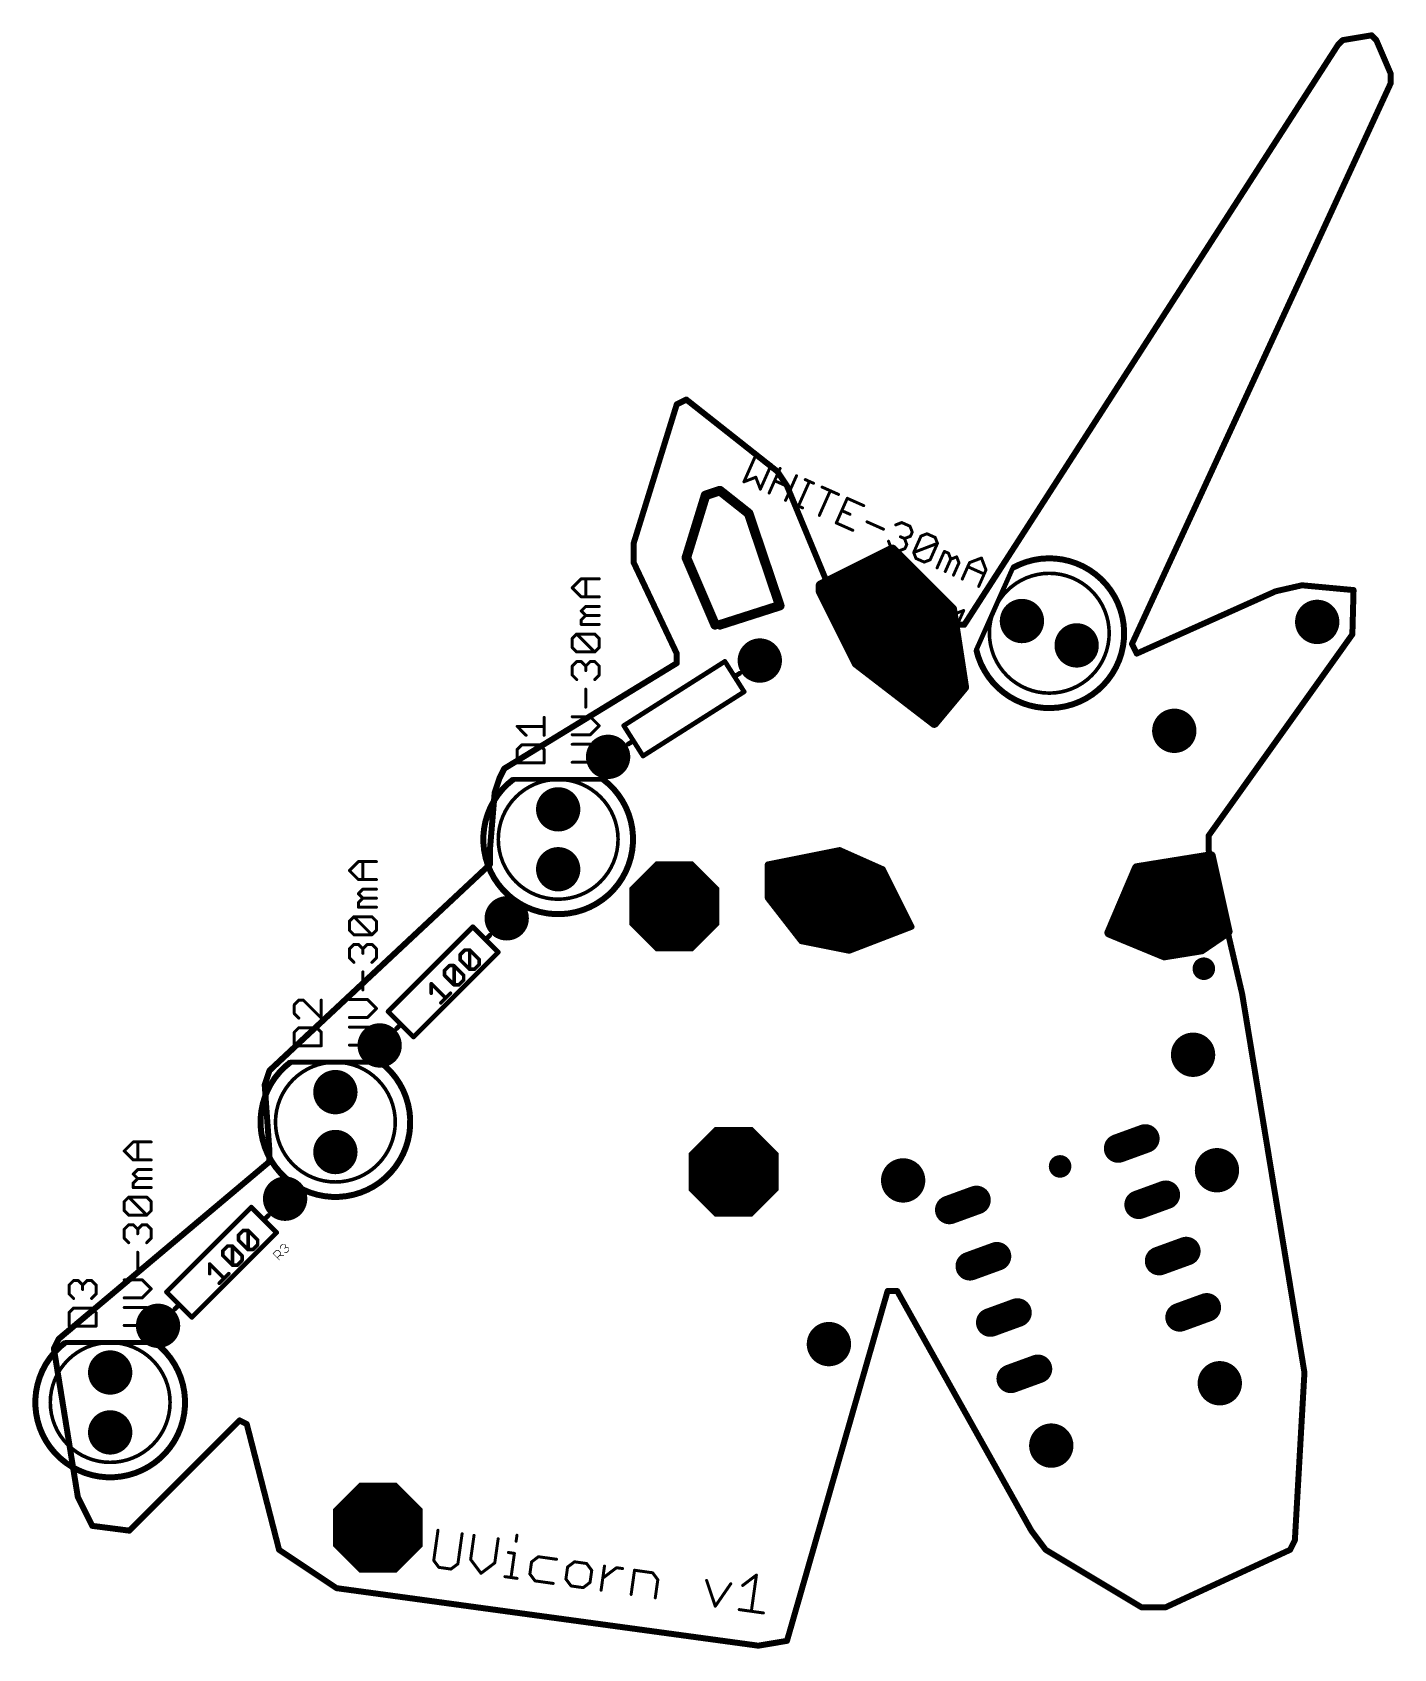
# Model space of a CAD drawing. Extents: x -0.04 to 2.24, y 0.03 to 2.73.
import ezdxf

# ---------------------------------------------------------------- set-up
doc = ezdxf.new("R2010")
doc.units = 0
for name, color, linetype in [('17', 82, 'CONTINUOUS'), ('18', 82, 'CONTINUOUS'), ('20', 7, 'CONTINUOUS'), ('21', 253, 'CONTINUOUS'), ('25', 253, 'CONTINUOUS'), ('27', 253, 'CONTINUOUS')]:
    doc.layers.add(name, color=color, linetype=linetype)

# ---------------------------------------------------------------- blocks, each defined once
blk = doc.blocks.new('ROUNDP')
at = {"const_width": 0.5}
blk.add_lwpolyline([(0, -0.25, 1), (0, 0.25, 1), (0, -0.25)], format="xyb", dxfattribs=at)
blk = doc.blocks.new('OCTAGONP')
at = {"const_width": 0.5}
blk.add_lwpolyline([(-0.25, -0.103553), (-0.25, 0.103553), (-0.103553, 0.25), (0.103553, 0.25), (0.25, 0.103553), (0.25, -0.103553), (0.103553, -0.25), (-0.103553, -0.25), (-0.25, -0.103553), (-0.25, 0.103553)], dxfattribs=at)
blk = doc.blocks.new('LONGP100')
at = {"const_width": 1}
blk.add_lwpolyline([(-0.5, 0), (0.5, 0)], dxfattribs=at)
at = {"const_width": 0.5}
for points in [[(-0.5, 0.25, 1), (-0.5, -0.25)], [(0.5, -0.25, 1), (0.5, 0.25)]]:
    blk.add_lwpolyline(points, format="xyb", dxfattribs=at)
blk = doc.blocks.new('ROUNDV')
at = {"const_width": 0.5}
blk.add_lwpolyline([(0, -0.25, 1), (0, 0.25, 1), (0, -0.25)], format="xyb", dxfattribs=at)

msp = doc.modelspace()

# ---------------------------------------------------------------- linework, layer by layer
at = {"layer": '20'}
for points, const_width in [([(2.144, 2.712), (2.152, 2.72)], 0.01), ([(2.152, 2.72), (2.2, 2.728)], 0.01), ([(2.2, 2.728), (2.208, 2.72)], 0.01), ([(2.208, 2.72), (2.232, 2.664)], 0.01), ([(1.52, 1.744), (2.144, 2.712)], 0.01), ([(2.232, 2.648), (1.8, 1.712)], 0.01), ([(2.232, 2.664), (2.232, 2.648)], 0.01), ([(0.968, 1.88), (1.04, 2.112)], 0.01), ([(1.04, 2.112), (1.056, 2.12)], 0.01), ([(1.056, 2.12), (1.208, 2)], 0.01), ([(1.208, 2), (1.224, 1.976)], 0.01), ([(1.112, 1.968), (1.088, 1.96)], 0.016), ([(1.16, 1.93), (1.112, 1.968)], 0.016), ([(1.224, 1.976), (1.292, 1.812)], 0.01), ([(1.088, 1.96), (1.056, 1.856)], 0.016), ([(1.212, 1.776), (1.16, 1.93)], 0.016), ([(0.968, 1.848), (0.968, 1.88)], 0.01), ([(1.056, 1.856), (1.104, 1.744)], 0.016), ([(1.04, 1.696), (0.968, 1.848)], 0.01), ([(1.3, 1.804), (1.392, 1.848)], 0.01), ([(1.392, 1.848), (1.4, 1.848)], 0.01), ([(1.4, 1.848), (1.504, 1.744)], 0.01), ([(1.292, 1.812), (1.3, 1.804)], 0.01), ([(2.04, 1.8), (2.084, 1.81)], 0.01), ([(2.084, 1.81), (2.17, 1.802)], 0.01), ([(1.112, 1.744), (1.212, 1.776)], 0.016), ([(1.808, 1.696), (2.04, 1.8)], 0.01), ([(2.17, 1.802), (2.168, 1.728)], 0.01), ([(1.504, 1.744), (1.52, 1.744)], 0.01), ([(2.168, 1.728), (1.928, 1.392)], 0.01), ([(1.04, 1.68), (1.04, 1.696)], 0.01), ([(1.8, 1.712), (1.808, 1.696)], 0.01), ([(0.752, 1.504), (1.04, 1.68)], 0.01), ([(0.736, 1.464), (0.744, 1.488)], 0.01), ([(0.744, 1.488), (0.752, 1.504)], 0.01), ([(0.728, 1.368), (0.736, 1.464)], 0.01), ([(1.928, 1.392), (1.928, 1.368)], 0.01), ([(0.728, 1.344), (0.728, 1.368)], 0.01), ([(1.928, 1.368), (1.984, 1.128)], 0.01), ([(0.36, 1), (0.728, 1.344)], 0.01), ([(1.984, 1.128), (2.088, 0.496)], 0.01), ([(0.352, 0.976), (0.36, 1)], 0.01), ([(0.36, 0.864), (0.352, 0.976)], 0.01), ([(0.36, 0.848), (0.36, 0.864)], 0.01), ([(0.008, 0.552), (0.36, 0.848)], 0.01), ([(1.392, 0.632), (1.224, 0.048)], 0.01), ([(1.408, 0.632), (1.392, 0.632)], 0.01), ([(1.632, 0.232), (1.408, 0.632)], 0.01), ([(0, 0.536), (0.008, 0.552)], 0.01), ([(0.04, 0.288), (0, 0.536)], 0.01), ([(2.088, 0.496), (2.072, 0.216)], 0.01), ([(0.31, 0.416), (0.126, 0.232)], 0.01), ([(0.322, 0.41), (0.31, 0.416)], 0.01), ([(0.376, 0.2), (0.322, 0.41)], 0.01), ([(0.064, 0.24), (0.04, 0.288)], 0.01), ([(0.126, 0.232), (0.064, 0.24)], 0.01), ([(1.656, 0.2), (1.632, 0.232)], 0.01), ([(2.072, 0.216), (2.064, 0.2)], 0.01), ([(0.472, 0.136), (0.376, 0.2)], 0.01), ([(1.816, 0.104), (1.656, 0.2)], 0.01), ([(2.064, 0.2), (1.856, 0.104)], 0.01), ([(1.176, 0.04), (0.472, 0.136)], 0.01), ([(1.856, 0.104), (1.816, 0.104)], 0.01), ([(1.224, 0.048), (1.176, 0.04)], 0.01)]:
    msp.add_lwpolyline(points, dxfattribs=dict(at, const_width=const_width))
for points, const_width in [([(2.153768, 2.718232, 1), (2.150232, 2.721768)], 0.005), ([(2.201768, 2.729768, 1), (2.198232, 2.726232)], 0.005), ([(2.200411, 2.725534, 1), (2.199589, 2.730466)], 0.005), ([(2.210298, 2.720985, 1), (2.205702, 2.719015)], 0.005), ([(2.142232, 2.713768, 1), (2.145768, 2.710232)], 0.005), ([(2.146101, 2.710645, 1), (2.141899, 2.713355)], 0.005), ([(2.151589, 2.722466, 1), (2.152411, 2.717534)], 0.005), ([(2.206232, 2.718232, 1), (2.209768, 2.721768)], 0.005), ([(2.2345, 2.664, 1), (2.2295, 2.664)], 0.005), ([(2.2295, 2.648, 1), (2.2345, 2.648)], 0.005), ([(2.229702, 2.663015, 1), (2.234298, 2.664985)], 0.005), ([(2.23427, 2.646952, 1), (2.22973, 2.649048)], 0.005), ([(1.038882, 2.114236, 1), (1.041118, 2.109764)], 0.005), ([(1.042388, 2.111259, 1), (1.037612, 2.112741)], 0.005), ([(1.057549, 2.121962, 1), (1.054451, 2.118038)], 0.005), ([(1.057118, 2.117764, 1), (1.054882, 2.122236)], 0.005), ([(1.21008, 2.001387, 1), (1.20592, 1.998613)], 0.005), ([(1.206451, 1.998038, 1), (1.209549, 2.001962)], 0.005), ([(1.114483, 1.971136, 1), (1.109517, 1.964864)], 0.008), ([(1.113265, 1.964205, 1), (1.110735, 1.971795)], 0.008), ([(1.226309, 1.976958, 1), (1.221691, 1.975042)], 0.005), ([(1.22192, 1.974613, 1), (1.22608, 1.977387)], 0.005), ([(1.086735, 1.963795, 1), (1.089265, 1.956205)], 0.008), ([(1.091823, 1.958824, 1), (1.084177, 1.961176)], 0.008), ([(1.16379, 1.93128, 1), (1.15621, 1.92872)], 0.008), ([(1.157517, 1.926864, 1), (1.162483, 1.933136)], 0.008), ([(0.9705, 1.88, 1), (0.9655, 1.88)], 0.005), ([(0.965612, 1.880741, 1), (0.970388, 1.879259)], 0.005), ([(1.059677, 1.857576, 1), (1.052323, 1.854424)], 0.008), ([(0.970259, 1.84907, 1), (0.965741, 1.84693)], 0.005), ([(0.9655, 1.848, 1), (0.9705, 1.848)], 0.005), ([(1.052177, 1.857176, 1), (1.059823, 1.854824)], 0.008), ([(1.392, 1.8505, 1), (1.392, 1.8455)], 0.005), ([(1.393079, 1.845745, 1), (1.390921, 1.850255)], 0.005), ([(1.401768, 1.849768, 1), (1.398232, 1.846232)], 0.005), ([(1.4, 1.8455, 1), (1.4, 1.8505)], 0.005), ([(1.293768, 1.813768, 1), (1.290232, 1.810232)], 0.005), ([(1.289691, 1.811042, 1), (1.294309, 1.812958)], 0.005), ([(1.298921, 1.806255, 1), (1.301079, 1.801745)], 0.005), ([(1.298232, 1.802232, 1), (1.301768, 1.805768)], 0.005), ([(2.084232, 1.812489, 1), (2.083768, 1.807511)], 0.005), ([(2.084554, 1.807562, 1), (2.083446, 1.812438)], 0.005), ([(1.20821, 1.77472, 1), (1.21579, 1.77728)], 0.008), ([(1.213219, 1.77219, 1), (1.210781, 1.77981)], 0.008), ([(2.039446, 1.802438, 1), (2.040554, 1.797562)], 0.005), ([(2.041023, 1.797719, 1), (2.038977, 1.802281)], 0.005), ([(2.172499, 1.801932, 1), (2.167501, 1.802068)], 0.005), ([(2.169768, 1.799511, 1), (2.170232, 1.804489)], 0.005), ([(1.100323, 1.742424, 1), (1.107677, 1.745576)], 0.008), ([(1.110781, 1.74781, 1), (1.113219, 1.74019)], 0.008), ([(1.504, 1.7465, 1), (1.504, 1.7415)], 0.005), ([(1.502232, 1.742232, 1), (1.505768, 1.745768)], 0.005), ([(1.517899, 1.745355, 1), (1.522101, 1.742645)], 0.005), ([(1.52, 1.7415, 1), (1.52, 1.7465)], 0.005), ([(2.165501, 1.728068, 1), (2.170499, 1.727932)], 0.005), ([(2.170034, 1.726547, 1), (2.165966, 1.729453)], 0.005), ([(1.0425, 1.696, 1), (1.0375, 1.696)], 0.005), ([(1.802236, 1.713118, 1), (1.797764, 1.710882)], 0.005), ([(1.79773, 1.713048, 1), (1.80227, 1.710952)], 0.005), ([(1.806977, 1.698281, 1), (1.809023, 1.693719)], 0.005), ([(1.0375, 1.68, 1), (1.0425, 1.68)], 0.005), ([(1.037741, 1.69493, 1), (1.042259, 1.69707)], 0.005), ([(1.041304, 1.677867, 1), (1.038696, 1.682133)], 0.005), ([(1.805764, 1.694882, 1), (1.810236, 1.697118)], 0.005), ([(0.741764, 1.489118, 1), (0.746236, 1.486882)], 0.005), ([(0.746372, 1.487209, 1), (0.741628, 1.488791)], 0.005), ([(0.750696, 1.506133, 1), (0.753304, 1.501867)], 0.005), ([(0.754236, 1.502882, 1), (0.749764, 1.505118)], 0.005), ([(0.733628, 1.464791, 1), (0.738372, 1.463209)], 0.005), ([(0.738491, 1.463792, 1), (0.733509, 1.464208)], 0.005), ([(1.9305, 1.392, 1), (1.9255, 1.392)], 0.005), ([(1.925966, 1.393453, 1), (1.930034, 1.390547)], 0.005), ([(0.7305, 1.368, 1), (0.7255, 1.368)], 0.005), ([(0.725509, 1.368208, 1), (0.730491, 1.367792)], 0.005), ([(1.930435, 1.368568, 1), (1.925565, 1.367432)], 0.005), ([(1.9255, 1.368, 1), (1.9305, 1.368)], 0.005), ([(0.7255, 1.344, 1), (0.7305, 1.344)], 0.005), ([(0.729707, 1.342174, 1), (0.726293, 1.345826)], 0.005), ([(1.986467, 1.128406, 1), (1.981533, 1.127594)], 0.005), ([(1.981565, 1.127432, 1), (1.986435, 1.128568)], 0.005), ([(0.358293, 1.001826, 1), (0.361707, 0.998174)], 0.005), ([(0.362372, 0.999209, 1), (0.357628, 1.000791)], 0.005), ([(0.354494, 0.976178, 1), (0.349506, 0.975822)], 0.005), ([(0.349628, 0.976791, 1), (0.354372, 0.975209)], 0.005), ([(0.3625, 0.864, 1), (0.3575, 0.864)], 0.005), ([(0.357506, 0.863822, 1), (0.362494, 0.864178)], 0.005), ([(0.3575, 0.848, 1), (0.3625, 0.848)], 0.005), ([(0.361609, 0.846087, 1), (0.358391, 0.849913)], 0.005), ([(1.392, 0.6345, 1), (1.392, 0.6295)], 0.005), ([(1.394403, 0.631309, 1), (1.389597, 0.632691)], 0.005), ([(1.410181, 0.633222, 1), (1.405819, 0.630778)], 0.005), ([(1.408, 0.6295, 1), (1.408, 0.6345)], 0.005), ([(0.002468, 0.536398, 1), (-0.002468, 0.535602)], 0.005), ([(-0.002236, 0.537118, 1), (0.002236, 0.534882)], 0.005), ([(0.006391, 0.553913, 1), (0.009609, 0.550087)], 0.005), ([(0.010236, 0.550882, 1), (0.005764, 0.553118)], 0.005), ([(2.090496, 0.495857, 1), (2.085504, 0.496143)], 0.005), ([(2.085533, 0.495594, 1), (2.090467, 0.496406)], 0.005), ([(0.311118, 0.418236, 1), (0.308882, 0.413764)], 0.005), ([(0.311768, 0.414232, 1), (0.308232, 0.417768)], 0.005), ([(0.324421, 0.410623, 1), (0.319579, 0.409377)], 0.005), ([(0.320882, 0.407764, 1), (0.323118, 0.412236)], 0.005), ([(0.042236, 0.289118, 1), (0.037764, 0.286882)], 0.005), ([(0.037532, 0.287602, 1), (0.042468, 0.288398)], 0.005), ([(0.06432, 0.242479, 1), (0.06368, 0.237521)], 0.005), ([(0.061764, 0.238882, 1), (0.066236, 0.241118)], 0.005), ([(0.124232, 0.233768, 1), (0.127768, 0.230232)], 0.005), ([(0.12568, 0.229521, 1), (0.12632, 0.234479)], 0.005), ([(1.634, 0.2335, 1), (1.63, 0.2305)], 0.005), ([(1.629819, 0.230778, 1), (1.634181, 0.233222)], 0.005), ([(2.069504, 0.216143, 1), (2.074496, 0.215857)], 0.005), ([(2.074236, 0.214882, 1), (2.069764, 0.217118)], 0.005), ([(0.377387, 0.20208, 1), (0.374613, 0.19792)], 0.005), ([(0.373579, 0.199377, 1), (0.378421, 0.200623)], 0.005), ([(1.657286, 0.202144, 1), (1.654714, 0.197856)], 0.005), ([(1.654, 0.1985, 1), (1.658, 0.2015)], 0.005), ([(2.061764, 0.201118, 1), (2.066236, 0.198882)], 0.005), ([(2.065048, 0.19773, 1), (2.062952, 0.20227)], 0.005), ([(0.472338, 0.138477, 1), (0.471662, 0.133523)], 0.005), ([(0.470613, 0.13392, 1), (0.473387, 0.13808)], 0.005), ([(1.816, 0.1065, 1), (1.816, 0.1015)], 0.005), ([(1.814714, 0.101856, 1), (1.817286, 0.106144)], 0.005), ([(1.854952, 0.10627, 1), (1.857048, 0.10173)], 0.005), ([(1.856, 0.1015, 1), (1.856, 0.1065)], 0.005), ([(1.175589, 0.042466, 1), (1.176411, 0.037534)], 0.005), ([(1.175662, 0.037523, 1), (1.176338, 0.042477)], 0.005), ([(1.221597, 0.048691, 1), (1.226403, 0.047309)], 0.005), ([(1.224411, 0.045534, 1), (1.223589, 0.050466)], 0.005)]:
    msp.add_lwpolyline(points, format="xyb", dxfattribs=dict(at, const_width=const_width))
at = {"layer": '21'}
for points, const_width in [([(1.28, 1.81), (1.4, 1.87)], 0.016), ([(1.372, 1.856), (1.414, 1.856)], 0.016), ([(1.4, 1.87), (1.5, 1.77)], 0.016), ([(1.34, 1.84), (1.43, 1.84)], 0.016), ([(1.601151, 1.839189), (1.54014, 1.702158)], 0.008), ([(1.28, 1.8), (1.28, 1.81)], 0.016), ([(1.28, 1.808), (1.462, 1.808)], 0.016), ([(1.34, 1.68), (1.28, 1.8)], 0.016), ([(1.308, 1.824), (1.446, 1.824)], 0.016), ([(1.284, 1.792), (1.478, 1.792)], 0.016), ([(1.292, 1.776), (1.494, 1.776)], 0.016), ([(1.3, 1.76), (1.501538, 1.76)], 0.016), ([(1.5, 1.77), (1.52, 1.64)], 0.016), ([(1.308, 1.744), (1.504, 1.744)], 0.016), ([(1.316, 1.728), (1.506461, 1.728)], 0.016), ([(1.324, 1.712), (1.508923, 1.712)], 0.016), ([(1.332, 1.696), (1.511385, 1.696)], 0.016), ([(0.951492, 1.575747), (1.120358, 1.682912)], 0.008), ([(1.120358, 1.682912), (1.136433, 1.657583)], 0.008), ([(1.47, 1.58), (1.34, 1.68)], 0.016), ([(1.34, 1.68), (1.513846, 1.68)], 0.016), ([(1.136433, 1.657583), (1.144876, 1.662941)], 0.008), ([(1.136433, 1.657583), (1.152508, 1.632253)], 0.008), ([(1.3608, 1.664), (1.516308, 1.664)], 0.016), ([(1.3816, 1.648), (1.518769, 1.648)], 0.016), ([(1.52, 1.64), (1.47, 1.58)], 0.016), ([(1.152508, 1.632253), (0.983642, 1.525087)], 0.008), ([(1.4024, 1.632), (1.513333, 1.632)], 0.016), ([(1.4232, 1.616), (1.5, 1.616)], 0.016), ([(1.444, 1.6), (1.486667, 1.6)], 0.016), ([(1.4648, 1.584), (1.473333, 1.584)], 0.016), ([(0.967567, 1.550417), (0.951492, 1.575747)], 0.008), ([(0.967567, 1.550417), (0.959124, 1.545059)], 0.008), ([(0.983642, 1.525087), (0.967567, 1.550417)], 0.008), ([(0.917, 1.486), (0.767, 1.486)], 0.008), ([(1.312, 1.368), (1.192, 1.344)], 0.01), ([(1.222, 1.35), (1.3525, 1.35)], 0.01), ([(1.272, 1.36), (1.33, 1.36)], 0.01), ([(1.384, 1.336), (1.312, 1.368)], 0.01), ([(1.932, 1.358), (1.808, 1.338)], 0.016), ([(1.8452, 1.344), (1.935111, 1.344)], 0.016), ([(1.96, 1.232), (1.932, 1.358)], 0.016), ([(1.192, 1.344), (1.192, 1.288)], 0.01), ([(1.192, 1.34), (1.375, 1.34)], 0.01), ([(1.192, 1.33), (1.387, 1.33)], 0.01), ([(1.192, 1.32), (1.392, 1.32)], 0.01), ([(1.432, 1.24), (1.384, 1.336)], 0.01), ([(1.808, 1.338), (1.762, 1.23)], 0.016), ([(1.803741, 1.328), (1.938667, 1.328)], 0.016), ([(1.192, 1.31), (1.397, 1.31)], 0.01), ([(1.192, 1.3), (1.402, 1.3)], 0.01), ([(1.790111, 1.296), (1.945778, 1.296)], 0.016), ([(1.796926, 1.312), (1.942222, 1.312)], 0.016), ([(1.192, 1.29), (1.407, 1.29)], 0.01), ([(1.192, 1.288), (1.248, 1.216)], 0.01), ([(1.198222, 1.28), (1.412, 1.28)], 0.01), ([(1.206, 1.27), (1.417, 1.27)], 0.01), ([(1.776482, 1.264), (1.952889, 1.264)], 0.016), ([(1.783296, 1.28), (1.949333, 1.28)], 0.016), ([(0.558076, 1.098502), (0.699497, 1.239924)], 0.008), ([(0.699497, 1.239924), (0.720711, 1.218711)], 0.008), ([(1.213778, 1.26), (1.422, 1.26)], 0.01), ([(1.221555, 1.25), (1.427, 1.25)], 0.01), ([(1.229333, 1.24), (1.432, 1.24)], 0.01), ([(1.328, 1.2), (1.432, 1.24)], 0.01), ([(1.769667, 1.248), (1.956445, 1.248)], 0.016), ([(0.720711, 1.218711), (0.727782, 1.225782)], 0.008), ([(0.720711, 1.218711), (0.741924, 1.197497)], 0.008), ([(1.237111, 1.23), (1.406, 1.23)], 0.01), ([(1.244889, 1.22), (1.38, 1.22)], 0.01), ([(1.248, 1.216), (1.328, 1.2)], 0.01), ([(1.278, 1.21), (1.354, 1.21)], 0.01), ([(1.762, 1.23), (1.854, 1.192)], 0.016), ([(1.762852, 1.232), (1.96, 1.232)], 0.016), ([(1.795895, 1.216), (1.936533, 1.216)], 0.016), ([(1.916, 1.202), (1.96, 1.232)], 0.016), ([(0.741924, 1.197497), (0.600502, 1.056076)], 0.008), ([(0.67815, 1.193162), (0.686171, 1.201183)], 0.006), ([(0.67815, 1.185141), (0.67815, 1.193162)], 0.006), ([(0.694192, 1.1691), (0.67815, 1.185141)], 0.006), ([(0.686171, 1.201183), (0.694192, 1.201183)], 0.006), ([(0.694192, 1.201183), (0.710233, 1.185141)], 0.006), ([(0.694192, 1.1691), (0.694192, 1.201183)], 0.006), ([(0.710233, 1.185141), (0.710233, 1.17712)], 0.006), ([(1.834632, 1.2), (1.9036, 1.2)], 0.016), ([(1.854, 1.192), (1.916, 1.202)], 0.016), ([(0.652107, 1.167118), (0.660127, 1.175139)], 0.006), ([(0.652107, 1.159098), (0.652107, 1.167118)], 0.006), ([(0.668148, 1.143056), (0.652107, 1.159098)], 0.006), ([(0.660127, 1.175139), (0.668148, 1.175139)], 0.006), ([(0.668148, 1.175139), (0.684189, 1.159098)], 0.006), ([(0.668148, 1.143056), (0.668148, 1.175139)], 0.006), ([(0.684189, 1.159098), (0.684189, 1.151077)], 0.006), ([(0.702212, 1.1691), (0.694192, 1.1691)], 0.006), ([(0.710233, 1.17712), (0.702212, 1.1691)], 0.006), ([(0.630073, 1.129043), (0.630073, 1.145085)], 0.006), ([(0.630073, 1.145085), (0.654135, 1.121023)], 0.006), ([(0.676169, 1.143056), (0.668148, 1.143056)], 0.006), ([(0.684189, 1.151077), (0.676169, 1.143056)], 0.006), ([(0.646115, 1.113002), (0.662156, 1.129043)], 0.006), ([(0.579289, 1.077289), (0.558076, 1.098502)], 0.008), ([(0.579289, 1.077289), (0.572218, 1.070218)], 0.008), ([(0.600502, 1.056076), (0.579289, 1.077289)], 0.008), ([(0.545, 1.014), (0.395, 1.014)], 0.008), ([(0.188076, 0.630502), (0.329497, 0.771924)], 0.008), ([(0.329497, 0.771924), (0.350711, 0.750711)], 0.008), ([(0.350711, 0.750711), (0.357782, 0.757782)], 0.008), ([(0.371924, 0.729497), (0.230502, 0.588076)], 0.008), ([(0.30815, 0.725162), (0.316171, 0.733183)], 0.006), ([(0.316171, 0.733183), (0.324192, 0.733183)], 0.006), ([(0.324192, 0.733183), (0.340233, 0.717141)], 0.006), ([(0.324192, 0.7011), (0.324192, 0.733183)], 0.006), ([(0.350711, 0.750711), (0.371924, 0.729497)], 0.008), ([(0.282107, 0.699118), (0.290127, 0.707139)], 0.006), ([(0.282107, 0.691098), (0.282107, 0.699118)], 0.006), ([(0.290127, 0.707139), (0.298148, 0.707139)], 0.006), ([(0.298148, 0.707139), (0.314189, 0.691098)], 0.006), ([(0.298148, 0.675056), (0.298148, 0.707139)], 0.006), ([(0.30815, 0.717141), (0.30815, 0.725162)], 0.006), ([(0.324192, 0.7011), (0.30815, 0.717141)], 0.006), ([(0.332212, 0.7011), (0.324192, 0.7011)], 0.006), ([(0.340233, 0.70912), (0.332212, 0.7011)], 0.006), ([(0.340233, 0.717141), (0.340233, 0.70912)], 0.006), ([(0.260073, 0.661043), (0.260073, 0.677085)], 0.006), ([(0.260073, 0.677085), (0.284135, 0.653023)], 0.006), ([(0.298148, 0.675056), (0.282107, 0.691098)], 0.006), ([(0.306169, 0.675056), (0.298148, 0.675056)], 0.006), ([(0.314189, 0.683077), (0.306169, 0.675056)], 0.006), ([(0.314189, 0.691098), (0.314189, 0.683077)], 0.006), ([(0.276115, 0.645002), (0.292156, 0.661043)], 0.006), ([(0.209289, 0.609289), (0.188076, 0.630502)], 0.008), ([(0.209289, 0.609289), (0.202218, 0.602218)], 0.008), ([(0.230502, 0.588076), (0.209289, 0.609289)], 0.008), ([(0.169, 0.546), (0.019, 0.546)], 0.008), ([(0.64132, 0.232586), (0.63424, 0.182204)], 0.005), ([(0.674545, 0.176539), (0.681626, 0.226921)], 0.005), ([(0.701501, 0.224128), (0.695836, 0.183822)], 0.005), ([(0.736141, 0.178158), (0.741806, 0.218463)], 0.005), ([(0.773173, 0.22433), (0.771757, 0.214254)], 0.005), ([(0.758849, 0.195517), (0.768925, 0.194101)], 0.005), ([(0.768925, 0.194101), (0.763261, 0.153796)], 0.005), ([(0.809045, 0.188462), (0.797553, 0.179802)], 0.005), ([(0.839274, 0.184214), (0.809045, 0.188462)], 0.005), ([(0.63424, 0.182204), (0.6429, 0.170711)], 0.005), ([(0.6429, 0.170711), (0.663053, 0.167879)], 0.005), ([(0.663053, 0.167879), (0.674545, 0.176539)], 0.005), ([(0.695836, 0.183822), (0.713156, 0.160837)], 0.005), ([(0.713156, 0.160837), (0.736141, 0.178158)], 0.005), ([(0.797553, 0.179802), (0.794721, 0.15965)], 0.005), ([(0.794721, 0.15965), (0.803381, 0.148157)], 0.005), ([(0.857733, 0.171344), (0.854901, 0.151192)], 0.005), ([(0.869226, 0.180005), (0.857733, 0.171344)], 0.005), ([(0.889378, 0.177172), (0.869226, 0.180005)], 0.005), ([(0.898039, 0.16568), (0.889378, 0.177172)], 0.005), ([(0.895206, 0.145527), (0.898039, 0.16568)], 0.005), ([(0.913665, 0.132657), (0.91933, 0.172963)], 0.005), ([(0.916497, 0.15281), (0.939482, 0.17013)], 0.005), ([(0.939482, 0.17013), (0.949559, 0.168714)], 0.005), ([(0.963816, 0.125609), (0.96948, 0.165914)], 0.005), ([(0.96948, 0.165914), (0.999709, 0.161666)], 0.005), ([(0.999709, 0.161666), (1.008369, 0.150174)], 0.005), ([(0.753184, 0.155212), (0.773337, 0.15238)], 0.005), ([(0.803381, 0.148157), (0.83361, 0.143909)], 0.005), ([(0.854901, 0.151192), (0.863561, 0.139699)], 0.005), ([(0.863561, 0.139699), (0.883714, 0.136867)], 0.005), ([(0.883714, 0.136867), (0.895206, 0.145527)], 0.005), ([(1.008369, 0.150174), (1.004121, 0.119945)], 0.005), ([(1.089841, 0.148999), (1.104329, 0.105861)], 0.005), ([(1.104329, 0.105861), (1.130146, 0.143334)], 0.005), ([(1.150021, 0.140541), (1.173006, 0.157861)], 0.005), ([(1.173006, 0.157861), (1.164509, 0.097403)], 0.005), ([(1.144357, 0.100235), (1.184662, 0.094571)], 0.005)]:
    msp.add_lwpolyline(points, dxfattribs=dict(at, const_width=const_width))
for points, const_width in [([(1.372, 1.86, 1), (1.372, 1.852)], 0.008), ([(1.402828, 1.872828, 1), (1.397172, 1.867172)], 0.008), ([(1.401789, 1.866422, 1), (1.398211, 1.873578)], 0.008), ([(1.414, 1.852, 1), (1.414, 1.86)], 0.008), ([(1.34, 1.844, 1), (1.34, 1.836)], 0.008), ([(1.43, 1.836, 1), (1.43, 1.844)], 0.008), ([(1.54014, 1.702158, 3), (1.601151, 1.839189)], 0.01), ([(1.602978, 1.838376, 1), (1.599323, 1.840003)], 0.004), ([(1.284, 1.81, 1), (1.276, 1.81)], 0.008), ([(1.278211, 1.813578, 1), (1.281789, 1.806422)], 0.008), ([(1.28, 1.812, 1), (1.28, 1.804)], 0.008), ([(1.283578, 1.801789, 1), (1.276422, 1.798211)], 0.008), ([(1.308, 1.828, 1), (1.308, 1.82)], 0.008), ([(1.446, 1.82, 1), (1.446, 1.828)], 0.008), ([(1.462, 1.804, 1), (1.462, 1.812)], 0.008), ([(1.662, 1.63, 1), (1.662, 1.83, 1), (1.662, 1.63)], 0.006), ([(1.276, 1.8, 1), (1.284, 1.8)], 0.008), ([(1.284, 1.796, 1), (1.284, 1.788)], 0.008), ([(1.292, 1.78, 1), (1.292, 1.772)], 0.008), ([(1.478, 1.788, 1), (1.478, 1.796)], 0.008), ([(1.494, 1.772, 1), (1.494, 1.78)], 0.008), ([(1.3, 1.764, 1), (1.3, 1.756)], 0.008), ([(1.503953, 1.770608, 1), (1.496047, 1.769392)], 0.008), ([(1.497172, 1.767172, 1), (1.502828, 1.772828)], 0.008), ([(1.501538, 1.756, 1), (1.501538, 1.764)], 0.008), ([(1.308, 1.748, 1), (1.308, 1.74)], 0.008), ([(1.316, 1.732, 1), (1.316, 1.724)], 0.008), ([(1.504, 1.74, 1), (1.504, 1.748)], 0.008), ([(1.506461, 1.724, 1), (1.506461, 1.732)], 0.008), ([(1.324, 1.716, 1), (1.324, 1.708)], 0.008), ([(1.332, 1.7, 1), (1.332, 1.692)], 0.008), ([(1.508923, 1.708, 1), (1.508923, 1.716)], 0.008), ([(1.511385, 1.692, 1), (1.511385, 1.7)], 0.008), ([(1.538313, 1.702971, 1), (1.541967, 1.701344)], 0.004), ([(1.122047, 1.683984, 1), (1.118669, 1.681841)], 0.004), ([(1.12143, 1.681224, 1), (1.119286, 1.684601)], 0.004), ([(1.342439, 1.68317, 1), (1.337561, 1.67683)], 0.008), ([(1.34, 1.684, 1), (1.34, 1.676)], 0.008), ([(1.336422, 1.678211, 1), (1.343578, 1.681789)], 0.008), ([(1.513846, 1.676, 1), (1.513846, 1.684)], 0.008), ([(1.138121, 1.658654, 1), (1.134744, 1.656511)], 0.004), ([(1.135361, 1.659271, 1), (1.137504, 1.655894)], 0.004), ([(1.134744, 1.656511, 1), (1.138121, 1.658654)], 0.004), ([(1.145948, 1.661252, 1), (1.143804, 1.66463)], 0.004), ([(1.3608, 1.668, 1), (1.3608, 1.66)], 0.008), ([(1.3816, 1.652, 1), (1.3816, 1.644)], 0.008), ([(1.516308, 1.66, 1), (1.516308, 1.668)], 0.008), ([(1.523073, 1.637439, 1), (1.516927, 1.642561)], 0.008), ([(1.518769, 1.644, 1), (1.518769, 1.652)], 0.008), ([(1.150819, 1.631181, 1), (1.154196, 1.633324)], 0.004), ([(1.153579, 1.630564, 1), (1.151436, 1.633941)], 0.004), ([(1.4024, 1.636, 1), (1.4024, 1.628)], 0.008), ([(1.4232, 1.62, 1), (1.4232, 1.612)], 0.008), ([(1.5, 1.612, 1), (1.5, 1.62)], 0.008), ([(1.513333, 1.628, 1), (1.513333, 1.636)], 0.008), ([(1.516047, 1.639392, 1), (1.523953, 1.640608)], 0.008), ([(1.444, 1.604, 1), (1.444, 1.596)], 0.008), ([(1.4648, 1.588, 1), (1.4648, 1.58)], 0.008), ([(1.473333, 1.58, 1), (1.473333, 1.588)], 0.008), ([(1.486667, 1.596, 1), (1.486667, 1.604)], 0.008), ([(0.953181, 1.576819, 1), (0.949804, 1.574675)], 0.004), ([(0.950421, 1.577436, 1), (0.952564, 1.574058)], 0.004), ([(1.466927, 1.582561, 1), (1.473073, 1.577439)], 0.008), ([(1.467561, 1.57683, 1), (1.472439, 1.58317)], 0.008), ([(0.958052, 1.546748, 1), (0.960196, 1.54337)], 0.004), ([(0.969256, 1.551489, 1), (0.965879, 1.549346)], 0.004), ([(0.965879, 1.549346, 1), (0.969256, 1.551489)], 0.004), ([(0.968639, 1.548729, 1), (0.966496, 1.552106)], 0.004), ([(0.98257, 1.526776, 1), (0.984714, 1.523399)], 0.004), ([(0.981953, 1.524016, 1), (0.985331, 1.526159)], 0.004), ([(0.767, 1.486, 3), (0.917, 1.486)], 0.01), ([(0.842, 1.286, 1), (0.842, 1.486, 1), (0.842, 1.286)], 0.006), ([(0.767, 1.488, 1), (0.767, 1.484)], 0.004), ([(0.917, 1.484, 1), (0.917, 1.488)], 0.004), ([(1.222, 1.3525, 1), (1.222, 1.3475)], 0.005), ([(1.272, 1.3625, 1), (1.272, 1.3575)], 0.005), ([(1.313015, 1.370285, 1), (1.310985, 1.365715)], 0.005), ([(1.31249, 1.365549, 1), (1.31151, 1.370451)], 0.005), ([(1.33, 1.3575, 1), (1.33, 1.3625)], 0.005), ([(1.3525, 1.3475, 1), (1.3525, 1.3525)], 0.005), ([(1.8452, 1.348, 1), (1.8452, 1.34)], 0.008), ([(1.935905, 1.358868, 1), (1.928095, 1.357132)], 0.008), ([(1.932637, 1.354051, 1), (1.931363, 1.361949)], 0.008), ([(1.935111, 1.34, 1), (1.935111, 1.348)], 0.008), ([(1.1945, 1.344, 1), (1.1895, 1.344)], 0.005), ([(1.19151, 1.346451, 1), (1.19249, 1.341549)], 0.005), ([(1.192, 1.3425, 1), (1.192, 1.3375)], 0.005), ([(1.192, 1.3325, 1), (1.192, 1.3275)], 0.005), ([(1.192, 1.3225, 1), (1.192, 1.3175)], 0.005), ([(1.375, 1.3375, 1), (1.375, 1.3425)], 0.005), ([(1.386236, 1.337118, 1), (1.381764, 1.334882)], 0.005), ([(1.382985, 1.333715, 1), (1.385015, 1.338285)], 0.005), ([(1.387, 1.3275, 1), (1.387, 1.3325)], 0.005), ([(1.392, 1.3175, 1), (1.392, 1.3225)], 0.005), ([(1.803741, 1.332, 1), (1.803741, 1.324)], 0.008), ([(1.807363, 1.341949, 1), (1.808637, 1.334051)], 0.008), ([(1.81168, 1.336433, 1), (1.80432, 1.339567)], 0.008), ([(1.938667, 1.324, 1), (1.938667, 1.332)], 0.008), ([(1.192, 1.3125, 1), (1.192, 1.3075)], 0.005), ([(1.192, 1.3025, 1), (1.192, 1.2975)], 0.005), ([(1.397, 1.3075, 1), (1.397, 1.3125)], 0.005), ([(1.402, 1.2975, 1), (1.402, 1.3025)], 0.005), ([(1.790111, 1.3, 1), (1.790111, 1.292)], 0.008), ([(1.796926, 1.316, 1), (1.796926, 1.308)], 0.008), ([(1.942222, 1.308, 1), (1.942222, 1.316)], 0.008), ([(1.945778, 1.292, 1), (1.945778, 1.3)], 0.008), ([(1.192, 1.2925, 1), (1.192, 1.2875)], 0.005), ([(1.193973, 1.289535, 1), (1.190027, 1.286465)], 0.005), ([(1.1895, 1.288, 1), (1.1945, 1.288)], 0.005), ([(1.198222, 1.2825, 1), (1.198222, 1.2775)], 0.005), ([(1.206, 1.2725, 1), (1.206, 1.2675)], 0.005), ([(1.407, 1.2875, 1), (1.407, 1.2925)], 0.005), ([(1.412, 1.2775, 1), (1.412, 1.2825)], 0.005), ([(1.417, 1.2675, 1), (1.417, 1.2725)], 0.005), ([(1.776482, 1.268, 1), (1.776482, 1.26)], 0.008), ([(1.783296, 1.284, 1), (1.783296, 1.276)], 0.008), ([(1.949333, 1.276, 1), (1.949333, 1.284)], 0.008), ([(1.952889, 1.26, 1), (1.952889, 1.268)], 0.008), ([(0.700912, 1.241338, 1), (0.698083, 1.23851)], 0.004), ([(0.700912, 1.23851, 1), (0.698083, 1.241338)], 0.004), ([(1.213778, 1.2625, 1), (1.213778, 1.2575)], 0.005), ([(1.221555, 1.2525, 1), (1.221555, 1.2475)], 0.005), ([(1.229333, 1.2425, 1), (1.229333, 1.2375)], 0.005), ([(1.422, 1.2575, 1), (1.422, 1.2625)], 0.005), ([(1.427, 1.2475, 1), (1.427, 1.2525)], 0.005), ([(1.429764, 1.238882, 1), (1.434236, 1.241118)], 0.005), ([(1.432897, 1.237667, 1), (1.431103, 1.242333)], 0.005), ([(1.432, 1.2375, 1), (1.432, 1.2425)], 0.005), ([(1.769667, 1.252, 1), (1.769667, 1.244)], 0.008), ([(1.956445, 1.244, 1), (1.956445, 1.252)], 0.008), ([(0.722125, 1.220125, 1), (0.719296, 1.217296)], 0.004), ([(0.719296, 1.220125, 1), (0.722125, 1.217296)], 0.004), ([(0.719296, 1.217296, 1), (0.722125, 1.220125)], 0.004), ([(0.729196, 1.224368, 1), (0.726368, 1.227196)], 0.004), ([(1.237111, 1.2325, 1), (1.237111, 1.2275)], 0.005), ([(1.244889, 1.2225, 1), (1.244889, 1.2175)], 0.005), ([(1.24849, 1.218451, 1), (1.24751, 1.213549)], 0.005), ([(1.246027, 1.214465, 1), (1.249973, 1.217535)], 0.005), ([(1.278, 1.2125, 1), (1.278, 1.2075)], 0.005), ([(1.354, 1.2075, 1), (1.354, 1.2125)], 0.005), ([(1.38, 1.2175, 1), (1.38, 1.2225)], 0.005), ([(1.406, 1.2275, 1), (1.406, 1.2325)], 0.005), ([(1.763527, 1.233697, 1), (1.760473, 1.226303)], 0.008), ([(1.75832, 1.231567, 1), (1.76568, 1.228433)], 0.008), ([(1.762852, 1.236, 1), (1.762852, 1.228)], 0.008), ([(1.795895, 1.22, 1), (1.795895, 1.212)], 0.008), ([(1.936533, 1.212, 1), (1.936533, 1.22)], 0.008), ([(1.956095, 1.231132, 1), (1.963905, 1.232868)], 0.008), ([(1.962253, 1.228695, 1), (1.957747, 1.235305)], 0.008), ([(1.96, 1.228, 1), (1.96, 1.236)], 0.008), ([(0.67965, 1.193162, 1), (0.67665, 1.193162)], 0.003), ([(0.67709, 1.194223, 1), (0.679211, 1.192101)], 0.003), ([(0.679211, 1.186202, 1), (0.67709, 1.184081)], 0.003), ([(0.686171, 1.202683, 1), (0.686171, 1.199683)], 0.003), ([(0.687232, 1.200122, 1), (0.68511, 1.202243)], 0.003), ([(0.695692, 1.201183, 1), (0.692692, 1.201183)], 0.003), ([(0.695252, 1.202243, 1), (0.693131, 1.200122)], 0.003), ([(0.694192, 1.199683, 1), (0.694192, 1.202683)], 0.003), ([(0.711733, 1.185141, 1), (0.708733, 1.185141)], 0.003), ([(0.709172, 1.184081, 1), (0.711294, 1.186202)], 0.003), ([(0.743338, 1.196083, 1), (0.74051, 1.198912)], 0.004), ([(0.74051, 1.196083, 1), (0.743338, 1.198912)], 0.004), ([(1.327103, 1.202333, 1), (1.328897, 1.197667)], 0.005), ([(1.32751, 1.197549, 1), (1.32849, 1.202451)], 0.005), ([(1.834632, 1.204, 1), (1.834632, 1.196)], 0.008), ([(1.853363, 1.195949, 1), (1.854637, 1.188051)], 0.008), ([(1.852473, 1.188303, 1), (1.855527, 1.195697)], 0.008), ([(1.9036, 1.196, 1), (1.9036, 1.204)], 0.008), ([(1.913747, 1.205305, 1), (1.918253, 1.198695)], 0.008), ([(1.916637, 1.198051, 1), (1.915363, 1.205949)], 0.008), ([(0.653607, 1.167118, 1), (0.650607, 1.167118)], 0.003), ([(0.651046, 1.168179, 1), (0.653167, 1.166058)], 0.003), ([(0.653167, 1.160158, 1), (0.651046, 1.158037)], 0.003), ([(0.650607, 1.159098, 1), (0.653607, 1.159098)], 0.003), ([(0.660127, 1.176639, 1), (0.660127, 1.173639)], 0.003), ([(0.661188, 1.174078, 1), (0.659067, 1.1762)], 0.003), ([(0.669209, 1.1762, 1), (0.667087, 1.174078)], 0.003), ([(0.669648, 1.175139, 1), (0.666648, 1.175139)], 0.003), ([(0.668148, 1.173639, 1), (0.668148, 1.176639)], 0.003), ([(0.67665, 1.185141, 1), (0.67965, 1.185141)], 0.003), ([(0.685689, 1.159098, 1), (0.682689, 1.159098)], 0.003), ([(0.683129, 1.158037, 1), (0.68525, 1.160158)], 0.003), ([(0.694192, 1.1706, 1), (0.694192, 1.1676)], 0.003), ([(0.692692, 1.1691, 1), (0.695692, 1.1691)], 0.003), ([(0.693131, 1.168039, 1), (0.695252, 1.17016)], 0.003), ([(0.701152, 1.17016, 1), (0.703273, 1.168039)], 0.003), ([(0.702212, 1.1676, 1), (0.702212, 1.1706)], 0.003), ([(0.708733, 1.17712, 1), (0.711733, 1.17712)], 0.003), ([(0.711294, 1.17606, 1), (0.709172, 1.178181)], 0.003), ([(0.631573, 1.145085, 1), (0.628573, 1.145085)], 0.003), ([(0.631134, 1.146146, 1), (0.629013, 1.144024)], 0.003), ([(0.668148, 1.144556, 1), (0.668148, 1.141556)], 0.003), ([(0.666648, 1.143056, 1), (0.669648, 1.143056)], 0.003), ([(0.667087, 1.141995, 1), (0.669209, 1.144117)], 0.003), ([(0.675108, 1.144117, 1), (0.677229, 1.141995)], 0.003), ([(0.676169, 1.141556, 1), (0.676169, 1.144556)], 0.003), ([(0.682689, 1.151077, 1), (0.685689, 1.151077)], 0.003), ([(0.68525, 1.150016, 1), (0.683129, 1.152137)], 0.003), ([(0.628573, 1.129043, 1), (0.631573, 1.129043)], 0.003), ([(0.645054, 1.114063, 1), (0.647175, 1.111941)], 0.003), ([(0.653075, 1.119962, 1), (0.655196, 1.122083)], 0.003), ([(0.663217, 1.127983, 1), (0.661095, 1.130104)], 0.003), ([(0.55949, 1.099917, 1), (0.556662, 1.097088)], 0.004), ([(0.556662, 1.099917, 1), (0.55949, 1.097088)], 0.004), ([(0.580703, 1.078703, 1), (0.577875, 1.075875)], 0.004), ([(0.580703, 1.075875, 1), (0.577875, 1.078703)], 0.004), ([(0.577875, 1.075875, 1), (0.580703, 1.078703)], 0.004), ([(0.570804, 1.071632, 1), (0.573632, 1.068804)], 0.004), ([(0.599088, 1.05749, 1), (0.601917, 1.054662)], 0.004), ([(0.599088, 1.054662, 1), (0.601917, 1.05749)], 0.004), ([(0.395, 1.014, 3), (0.545, 1.014)], 0.01), ([(0.47, 0.814, 1), (0.47, 1.014, 1), (0.47, 0.814)], 0.006), ([(0.395, 1.016, 1), (0.395, 1.012)], 0.004), ([(0.545, 1.012, 1), (0.545, 1.016)], 0.004), ([(0.330912, 0.773338, 1), (0.328083, 0.77051)], 0.004), ([(0.330912, 0.77051, 1), (0.328083, 0.773338)], 0.004), ([(0.359196, 0.756368, 1), (0.356368, 0.759196)], 0.004), ([(0.316171, 0.734683, 1), (0.316171, 0.731683)], 0.003), ([(0.317232, 0.732122, 1), (0.31511, 0.734243)], 0.003), ([(0.325692, 0.733183, 1), (0.322692, 0.733183)], 0.003), ([(0.325252, 0.734243, 1), (0.323131, 0.732122)], 0.003), ([(0.324192, 0.731683, 1), (0.324192, 0.734683)], 0.003), ([(0.352125, 0.752125, 1), (0.349296, 0.749296)], 0.004), ([(0.349296, 0.752125, 1), (0.352125, 0.749296)], 0.004), ([(0.349296, 0.749296, 1), (0.352125, 0.752125)], 0.004), ([(0.373338, 0.728083, 1), (0.37051, 0.730912)], 0.004), ([(0.37051, 0.728083, 1), (0.373338, 0.730912)], 0.004), ([(0.283607, 0.699118, 1), (0.280607, 0.699118)], 0.003), ([(0.281046, 0.700179, 1), (0.283167, 0.698058)], 0.003), ([(0.290127, 0.708639, 1), (0.290127, 0.705639)], 0.003), ([(0.291188, 0.706078, 1), (0.289067, 0.7082)], 0.003), ([(0.299209, 0.7082, 1), (0.297087, 0.706078)], 0.003), ([(0.299648, 0.707139, 1), (0.296648, 0.707139)], 0.003), ([(0.298148, 0.705639, 1), (0.298148, 0.708639)], 0.003), ([(0.30965, 0.725162, 1), (0.30665, 0.725162)], 0.003), ([(0.30709, 0.726223, 1), (0.309211, 0.724101)], 0.003), ([(0.30665, 0.717141, 1), (0.30965, 0.717141)], 0.003), ([(0.309211, 0.718202, 1), (0.30709, 0.716081)], 0.003), ([(0.324192, 0.7026, 1), (0.324192, 0.6996)], 0.003), ([(0.322692, 0.7011, 1), (0.325692, 0.7011)], 0.003), ([(0.323131, 0.700039, 1), (0.325252, 0.70216)], 0.003), ([(0.331152, 0.70216, 1), (0.333273, 0.700039)], 0.003), ([(0.332212, 0.6996, 1), (0.332212, 0.7026)], 0.003), ([(0.341733, 0.717141, 1), (0.338733, 0.717141)], 0.003), ([(0.338733, 0.70912, 1), (0.341733, 0.70912)], 0.003), ([(0.339172, 0.716081, 1), (0.341294, 0.718202)], 0.003), ([(0.341294, 0.70806, 1), (0.339172, 0.710181)], 0.003), ([(0.261573, 0.677085, 1), (0.258573, 0.677085)], 0.003), ([(0.261134, 0.678146, 1), (0.259013, 0.676024)], 0.003), ([(0.283167, 0.692158, 1), (0.281046, 0.690037)], 0.003), ([(0.280607, 0.691098, 1), (0.283607, 0.691098)], 0.003), ([(0.298148, 0.676556, 1), (0.298148, 0.673556)], 0.003), ([(0.296648, 0.675056, 1), (0.299648, 0.675056)], 0.003), ([(0.297087, 0.673995, 1), (0.299209, 0.676117)], 0.003), ([(0.305108, 0.676117, 1), (0.307229, 0.673995)], 0.003), ([(0.306169, 0.673556, 1), (0.306169, 0.676556)], 0.003), ([(0.315689, 0.691098, 1), (0.312689, 0.691098)], 0.003), ([(0.312689, 0.683077, 1), (0.315689, 0.683077)], 0.003), ([(0.313129, 0.690037, 1), (0.31525, 0.692158)], 0.003), ([(0.31525, 0.682016, 1), (0.313129, 0.684137)], 0.003), ([(0.258573, 0.661043, 1), (0.261573, 0.661043)], 0.003), ([(0.275054, 0.646063, 1), (0.277175, 0.643941)], 0.003), ([(0.283075, 0.651962, 1), (0.285196, 0.654083)], 0.003), ([(0.293217, 0.659983, 1), (0.291095, 0.662104)], 0.003), ([(0.18949, 0.631917, 1), (0.186662, 0.629088)], 0.004), ([(0.186662, 0.631917, 1), (0.18949, 0.629088)], 0.004), ([(0.200804, 0.603632, 1), (0.203632, 0.600804)], 0.004), ([(0.210703, 0.610703, 1), (0.207875, 0.607875)], 0.004), ([(0.210703, 0.607875, 1), (0.207875, 0.610703)], 0.004), ([(0.207875, 0.607875, 1), (0.210703, 0.610703)], 0.004), ([(0.229088, 0.58949, 1), (0.231917, 0.586662)], 0.004), ([(0.229088, 0.586662, 1), (0.231917, 0.58949)], 0.004), ([(0.019, 0.546, 3), (0.169, 0.546)], 0.01), ([(0.094, 0.346, 1), (0.094, 0.546, 1), (0.094, 0.346)], 0.006), ([(0.019, 0.548, 1), (0.019, 0.544)], 0.004), ([(0.169, 0.544, 1), (0.169, 0.548)], 0.004), ([(0.642558, 0.232412, 1), (0.640083, 0.23276)], 0.0025), ([(0.682863, 0.226747, 1), (0.680388, 0.227095)], 0.0025), ([(0.702739, 0.223954, 1), (0.700263, 0.224302)], 0.0025), ([(0.743044, 0.218289, 1), (0.740568, 0.218637)], 0.0025), ([(0.774411, 0.224156, 1), (0.771936, 0.224504)], 0.0025), ([(0.759023, 0.196755, 1), (0.758675, 0.194279)], 0.0025), ([(0.770163, 0.193927, 1), (0.767687, 0.194275)], 0.0025), ([(0.768751, 0.192863, 1), (0.769099, 0.195339)], 0.0025), ([(0.77052, 0.214428, 1), (0.772995, 0.21408)], 0.0025), ([(0.809219, 0.1897, 1), (0.808871, 0.187225)], 0.0025), ([(0.809798, 0.187464, 1), (0.808293, 0.189461)], 0.0025), ([(0.635238, 0.182956, 1), (0.633241, 0.181452)], 0.0025), ([(0.633002, 0.182378, 1), (0.635478, 0.18203)], 0.0025), ([(0.643074, 0.171949, 1), (0.642726, 0.169474)], 0.0025), ([(0.641902, 0.169959, 1), (0.643898, 0.171464)], 0.0025), ([(0.6623, 0.168877, 1), (0.663805, 0.166881)], 0.0025), ([(0.662879, 0.166641, 1), (0.663227, 0.169117)], 0.0025), ([(0.673307, 0.176713, 1), (0.675783, 0.176365)], 0.0025), ([(0.675297, 0.175541, 1), (0.673793, 0.177538)], 0.0025), ([(0.696834, 0.184575, 1), (0.694838, 0.18307)], 0.0025), ([(0.694598, 0.183996, 1), (0.697074, 0.183648)], 0.0025), ([(0.712404, 0.161836, 1), (0.713909, 0.159839)], 0.0025), ([(0.712158, 0.160085, 1), (0.714155, 0.16159)], 0.0025), ([(0.734904, 0.178332, 1), (0.737379, 0.177984)], 0.0025), ([(0.736894, 0.177159, 1), (0.735389, 0.179156)], 0.0025), ([(0.795719, 0.160402, 1), (0.793722, 0.158897)], 0.0025), ([(0.796801, 0.180801, 1), (0.798305, 0.178804)], 0.0025), ([(0.798791, 0.179628, 1), (0.796315, 0.179976)], 0.0025), ([(0.8391, 0.182976, 1), (0.839448, 0.185452)], 0.0025), ([(0.856981, 0.172343, 1), (0.858486, 0.170346)], 0.0025), ([(0.858971, 0.17117, 1), (0.856495, 0.171518)], 0.0025), ([(0.8694, 0.181242, 1), (0.869052, 0.178767)], 0.0025), ([(0.869978, 0.179006, 1), (0.868473, 0.181003)], 0.0025), ([(0.890377, 0.177925, 1), (0.88838, 0.17642)], 0.0025), ([(0.889204, 0.175934, 1), (0.889552, 0.17841)], 0.0025), ([(0.899276, 0.165506, 1), (0.896801, 0.165854)], 0.0025), ([(0.89704, 0.164927, 1), (0.899037, 0.166432)], 0.0025), ([(0.920568, 0.172789, 1), (0.918092, 0.173137)], 0.0025), ([(0.939656, 0.171368, 1), (0.939308, 0.168893)], 0.0025), ([(0.940235, 0.169132, 1), (0.93873, 0.171129)], 0.0025), ([(0.949385, 0.167476, 1), (0.949733, 0.169952)], 0.0025), ([(0.969654, 0.167152, 1), (0.969306, 0.164677)], 0.0025), ([(0.970718, 0.165741, 1), (0.968242, 0.166088)], 0.0025), ([(1.000707, 0.162418, 1), (0.998711, 0.160914)], 0.0025), ([(0.999535, 0.160428, 1), (0.999883, 0.162904)], 0.0025), ([(0.753358, 0.15645, 1), (0.75301, 0.153974)], 0.0025), ([(0.762023, 0.15397, 1), (0.764498, 0.153622)], 0.0025), ([(0.773163, 0.151142, 1), (0.773511, 0.153617)], 0.0025), ([(0.793483, 0.159824, 1), (0.795958, 0.159476)], 0.0025), ([(0.803555, 0.149395, 1), (0.803207, 0.146919)], 0.0025), ([(0.802382, 0.147405, 1), (0.804379, 0.148909)], 0.0025), ([(0.833436, 0.142671, 1), (0.833784, 0.145147)], 0.0025), ([(0.855899, 0.151944, 1), (0.853903, 0.150439)], 0.0025), ([(0.853663, 0.151366, 1), (0.856139, 0.151018)], 0.0025), ([(0.863735, 0.140937, 1), (0.863387, 0.138461)], 0.0025), ([(0.862563, 0.138947, 1), (0.864559, 0.140451)], 0.0025), ([(0.882962, 0.137865, 1), (0.884466, 0.135869)], 0.0025), ([(0.88354, 0.135629, 1), (0.883888, 0.138105)], 0.0025), ([(0.893968, 0.145701, 1), (0.896444, 0.145353)], 0.0025), ([(0.895958, 0.144529, 1), (0.894454, 0.146525)], 0.0025), ([(0.915745, 0.153808, 1), (0.91725, 0.151812)], 0.0025), ([(1.009607, 0.15, 1), (1.007131, 0.150348)], 0.0025), ([(1.007371, 0.149421, 1), (1.009368, 0.150926)], 0.0025), ([(1.091026, 0.149397, 1), (1.088656, 0.148601)], 0.0025), ([(1.131175, 0.142625, 1), (1.129117, 0.144043)], 0.0025), ([(1.149269, 0.141539, 1), (1.150773, 0.139542)], 0.0025), ([(1.174244, 0.157687, 1), (1.171768, 0.158035)], 0.0025), ([(1.173758, 0.156863, 1), (1.172254, 0.15886)], 0.0025), ([(0.912427, 0.132831, 1), (0.914903, 0.132484)], 0.0025), ([(0.962578, 0.125783, 1), (0.965053, 0.125435)], 0.0025), ([(1.002883, 0.120119, 1), (1.005359, 0.119771)], 0.0025), ([(1.1033, 0.10657, 1), (1.105358, 0.105152)], 0.0025), ([(1.103144, 0.105463, 1), (1.105514, 0.106259)], 0.0025), ([(1.144531, 0.101473, 1), (1.144183, 0.098998)], 0.0025), ([(1.163271, 0.097577, 1), (1.165747, 0.097229)], 0.0025), ([(1.184488, 0.093333, 1), (1.184836, 0.095809)], 0.0025)]:
    msp.add_lwpolyline(points, format="xyb", dxfattribs=dict(at, const_width=const_width))
at = {"layer": '25'}
for points, const_width in [([(1.45643, 1.795844), (1.438111, 1.754699)], 0.005), ([(1.477002, 1.786684), (1.45643, 1.795844)], 0.005), ([(1.480806, 1.776773), (1.477002, 1.786684)], 0.005), ([(1.438111, 1.754699), (1.458683, 1.745539)], 0.005), ([(1.468594, 1.749344), (1.480806, 1.776773)], 0.005), ([(1.519061, 1.767958), (1.489329, 1.756545)], 0.005), ([(1.489329, 1.756545), (1.516759, 1.744333)], 0.005), ([(1.500742, 1.726814), (1.519061, 1.767958)], 0.005), ([(1.458683, 1.745539), (1.468594, 1.749344)], 0.005), ([(0.8185, 1.559539), (0.8185, 1.589565)], 0.005), ([(0.788474, 1.559539), (0.773462, 1.574552)], 0.005), ([(0.773462, 1.574552), (0.8185, 1.574552)], 0.005), ([(0.780968, 1.543526), (0.773462, 1.536019)], 0.005), ([(0.773462, 1.536019), (0.773462, 1.5135)], 0.005), ([(0.810994, 1.543526), (0.780968, 1.543526)], 0.005), ([(0.8185, 1.536019), (0.810994, 1.543526)], 0.005), ([(0.8185, 1.5135), (0.8185, 1.536019)], 0.005), ([(0.773462, 1.5135), (0.8185, 1.5135)], 0.005), ([(0.408968, 1.117565), (0.401462, 1.110058)], 0.005), ([(0.401462, 1.110058), (0.401462, 1.095046)], 0.005), ([(0.416474, 1.117565), (0.408968, 1.117565)], 0.005), ([(0.4465, 1.087539), (0.416474, 1.117565)], 0.005), ([(0.4465, 1.117565), (0.4465, 1.087539)], 0.005), ([(0.401462, 1.095046), (0.408968, 1.087539)], 0.005), ([(0.408968, 1.071526), (0.401462, 1.064019)], 0.005), ([(0.401462, 1.064019), (0.401462, 1.0415)], 0.005), ([(0.438994, 1.071526), (0.408968, 1.071526)], 0.005), ([(0.4465, 1.064019), (0.438994, 1.071526)], 0.005), ([(0.4465, 1.0415), (0.4465, 1.064019)], 0.005), ([(0.401462, 1.0415), (0.4465, 1.0415)], 0.005), ([(0.378116, 0.706716), (0.381654, 0.710254)], 0.001), ([(0.378116, 0.703177), (0.378116, 0.706716)], 0.001), ([(0.381654, 0.710254), (0.385193, 0.710254)], 0.001), ([(0.385193, 0.710254), (0.386962, 0.708485)], 0.001), ([(0.386962, 0.704947), (0.385193, 0.703177)], 0.001), ([(0.386962, 0.708485), (0.386962, 0.704947)], 0.001), ([(0.386962, 0.704947), (0.3905, 0.704947)], 0.001), ([(0.3905, 0.704947), (0.39227, 0.703177)], 0.001), ([(0.39227, 0.703177), (0.39227, 0.699639)], 0.001), ([(0.365929, 0.694529), (0.371237, 0.699837)], 0.001), ([(0.376545, 0.683914), (0.365929, 0.694529)], 0.001), ([(0.371237, 0.699837), (0.374775, 0.699837)], 0.001), ([(0.378314, 0.69276), (0.373006, 0.687452)], 0.001), ([(0.374775, 0.699837), (0.378314, 0.696298)], 0.001), ([(0.376545, 0.690991), (0.383622, 0.690991)], 0.001), ([(0.378314, 0.696298), (0.378314, 0.69276)], 0.001), ([(0.388731, 0.6961), (0.385193, 0.6961)], 0.001), ([(0.39227, 0.699639), (0.388731, 0.6961)], 0.001), ([(0.025462, 0.642058), (0.032968, 0.649565)], 0.005), ([(0.032968, 0.649565), (0.040474, 0.649565)], 0.005), ([(0.040474, 0.649565), (0.047981, 0.642058)], 0.005), ([(0.047981, 0.642058), (0.055487, 0.649565)], 0.005), ([(0.055487, 0.649565), (0.062994, 0.649565)], 0.005), ([(0.062994, 0.649565), (0.0705, 0.642058)], 0.005), ([(0.025462, 0.627046), (0.025462, 0.642058)], 0.005), ([(0.032968, 0.619539), (0.025462, 0.627046)], 0.005), ([(0.047981, 0.642058), (0.047981, 0.634552)], 0.005), ([(0.0705, 0.627046), (0.062994, 0.619539)], 0.005), ([(0.0705, 0.642058), (0.0705, 0.627046)], 0.005), ([(0.032968, 0.603526), (0.025462, 0.596019)], 0.005), ([(0.025462, 0.596019), (0.025462, 0.5735)], 0.005), ([(0.062994, 0.603526), (0.032968, 0.603526)], 0.005), ([(0.0705, 0.596019), (0.062994, 0.603526)], 0.005), ([(0.0705, 0.5735), (0.0705, 0.596019)], 0.005), ([(0.025462, 0.5735), (0.0705, 0.5735)], 0.005)]:
    msp.add_lwpolyline(points, dxfattribs=dict(at, const_width=const_width))
for points, const_width in [([(1.456938, 1.796985, 1), (1.455921, 1.794702)], 0.0025), ([(1.457572, 1.795335, 1), (1.455288, 1.796352)], 0.0025), ([(1.478169, 1.787132, 1), (1.475835, 1.786236)], 0.0025), ([(1.476494, 1.785542, 1), (1.477511, 1.787826)], 0.0025), ([(1.43862, 1.755841, 1), (1.437603, 1.753557)], 0.0025), ([(1.436969, 1.755207, 1), (1.439253, 1.754191)], 0.0025), ([(1.479639, 1.776326, 1), (1.481973, 1.777221)], 0.0025), ([(1.481948, 1.776265, 1), (1.479665, 1.777282)], 0.0025), ([(1.489838, 1.757687, 1), (1.488821, 1.755403)], 0.0025), ([(1.488881, 1.757712, 1), (1.489777, 1.755378)], 0.0025), ([(1.520203, 1.76745, 1), (1.517919, 1.768467)], 0.0025), ([(1.519509, 1.766791, 1), (1.518613, 1.769125)], 0.0025), ([(1.458235, 1.746706, 1), (1.459131, 1.744373)], 0.0025), ([(1.458175, 1.744398, 1), (1.459192, 1.746681)], 0.0025), ([(1.467452, 1.749852, 1), (1.469736, 1.748835)], 0.0025), ([(1.469042, 1.748177, 1), (1.468146, 1.750511)], 0.0025), ([(1.4996, 1.727322, 1), (1.501884, 1.726305)], 0.0025), ([(1.516251, 1.743191, 1), (1.517268, 1.745475)], 0.0025), ([(0.81975, 1.589565, 1), (0.81725, 1.589565)], 0.0025), ([(0.774345, 1.575436, 1), (0.772578, 1.573668)], 0.0025), ([(0.773462, 1.575802, 1), (0.773462, 1.573302)], 0.0025), ([(0.8185, 1.573302, 1), (0.8185, 1.575802)], 0.0025), ([(0.774712, 1.536019, 1), (0.772212, 1.536019)], 0.0025), ([(0.772578, 1.536903, 1), (0.774345, 1.535135)], 0.0025), ([(0.780968, 1.544776, 1), (0.780968, 1.542276)], 0.0025), ([(0.781852, 1.542642, 1), (0.780084, 1.544409)], 0.0025), ([(0.787591, 1.558655, 1), (0.789358, 1.560423)], 0.0025), ([(0.811877, 1.544409, 1), (0.81011, 1.542642)], 0.0025), ([(0.810994, 1.542276, 1), (0.810994, 1.544776)], 0.0025), ([(0.81725, 1.559539, 1), (0.81975, 1.559539)], 0.0025), ([(0.81975, 1.536019, 1), (0.81725, 1.536019)], 0.0025), ([(0.817616, 1.535135, 1), (0.819384, 1.536903)], 0.0025), ([(0.773462, 1.51475, 1), (0.773462, 1.51225)], 0.0025), ([(0.772212, 1.5135, 1), (0.774712, 1.5135)], 0.0025), ([(0.81725, 1.5135, 1), (0.81975, 1.5135)], 0.0025), ([(0.8185, 1.51225, 1), (0.8185, 1.51475)], 0.0025), ([(0.402712, 1.110058, 1), (0.400212, 1.110058)], 0.0025), ([(0.400578, 1.110942, 1), (0.402345, 1.109175)], 0.0025), ([(0.408968, 1.118815, 1), (0.408968, 1.116315)], 0.0025), ([(0.409852, 1.116681, 1), (0.408084, 1.118449)], 0.0025), ([(0.417358, 1.118449, 1), (0.415591, 1.116681)], 0.0025), ([(0.416474, 1.116315, 1), (0.416474, 1.118815)], 0.0025), ([(0.44775, 1.117565, 1), (0.44525, 1.117565)], 0.0025), ([(0.402345, 1.09593, 1), (0.400578, 1.094162)], 0.0025), ([(0.400212, 1.095046, 1), (0.402712, 1.095046)], 0.0025), ([(0.408084, 1.086655, 1), (0.409852, 1.088423)], 0.0025), ([(0.44525, 1.087539, 1), (0.44775, 1.087539)], 0.0025), ([(0.445616, 1.086655, 1), (0.447384, 1.088423)], 0.0025), ([(0.402712, 1.064019, 1), (0.400212, 1.064019)], 0.0025), ([(0.400578, 1.064903, 1), (0.402345, 1.063135)], 0.0025), ([(0.408968, 1.072776, 1), (0.408968, 1.070276)], 0.0025), ([(0.409852, 1.070642, 1), (0.408084, 1.072409)], 0.0025), ([(0.439877, 1.072409, 1), (0.43811, 1.070642)], 0.0025), ([(0.438994, 1.070276, 1), (0.438994, 1.072776)], 0.0025), ([(0.44775, 1.064019, 1), (0.44525, 1.064019)], 0.0025), ([(0.445616, 1.063135, 1), (0.447384, 1.064903)], 0.0025), ([(0.401462, 1.04275, 1), (0.401462, 1.04025)], 0.0025), ([(0.400212, 1.0415, 1), (0.402712, 1.0415)], 0.0025), ([(0.44525, 1.0415, 1), (0.44775, 1.0415)], 0.0025), ([(0.4465, 1.04025, 1), (0.4465, 1.04275)], 0.0025), ([(0.378366, 0.706716, 1), (0.377866, 0.706716)], 0.0005), ([(0.377939, 0.706893, 1), (0.378292, 0.706539)], 0.0005), ([(0.377866, 0.703177, 1), (0.378366, 0.703177)], 0.0005), ([(0.381654, 0.710504, 1), (0.381654, 0.710004)], 0.0005), ([(0.381831, 0.710078, 1), (0.381477, 0.710431)], 0.0005), ([(0.385369, 0.710431, 1), (0.385016, 0.710078)], 0.0005), ([(0.385016, 0.703354, 1), (0.385369, 0.703001)], 0.0005), ([(0.385193, 0.710004, 1), (0.385193, 0.710504)], 0.0005), ([(0.387212, 0.708485, 1), (0.386712, 0.708485)], 0.0005), ([(0.386962, 0.705197, 1), (0.386962, 0.704697)], 0.0005), ([(0.386712, 0.704947, 1), (0.387212, 0.704947)], 0.0005), ([(0.386785, 0.708308, 1), (0.387139, 0.708662)], 0.0005), ([(0.387139, 0.70477, 1), (0.386785, 0.705123)], 0.0005), ([(0.390677, 0.705123, 1), (0.390324, 0.70477)], 0.0005), ([(0.3905, 0.704697, 1), (0.3905, 0.705197)], 0.0005), ([(0.39252, 0.703177, 1), (0.39202, 0.703177)], 0.0005), ([(0.392093, 0.703001, 1), (0.392446, 0.703354)], 0.0005), ([(0.366106, 0.694706, 1), (0.365752, 0.694352)], 0.0005), ([(0.365752, 0.694706, 1), (0.366106, 0.694352)], 0.0005), ([(0.371237, 0.700087, 1), (0.371237, 0.699587)], 0.0005), ([(0.371413, 0.69966, 1), (0.37106, 0.700014)], 0.0005), ([(0.372829, 0.687629, 1), (0.373183, 0.687275)], 0.0005), ([(0.374952, 0.700014, 1), (0.374598, 0.69966)], 0.0005), ([(0.374775, 0.699587, 1), (0.374775, 0.700087)], 0.0005), ([(0.376545, 0.691241, 1), (0.376545, 0.690741)], 0.0005), ([(0.376368, 0.683737, 1), (0.376721, 0.68409)], 0.0005), ([(0.378564, 0.696298, 1), (0.378064, 0.696298)], 0.0005), ([(0.378064, 0.69276, 1), (0.378564, 0.69276)], 0.0005), ([(0.378137, 0.696122, 1), (0.378491, 0.696475)], 0.0005), ([(0.378491, 0.692583, 1), (0.378137, 0.692937)], 0.0005), ([(0.383622, 0.690741, 1), (0.383622, 0.691241)], 0.0005), ([(0.385193, 0.69635, 1), (0.385193, 0.69585)], 0.0005), ([(0.388554, 0.696277, 1), (0.388908, 0.695923)], 0.0005), ([(0.388731, 0.69585, 1), (0.388731, 0.69635)], 0.0005), ([(0.39202, 0.699639, 1), (0.39252, 0.699639)], 0.0005), ([(0.392446, 0.699462, 1), (0.392093, 0.699816)], 0.0005), ([(0.032968, 0.650815, 1), (0.032968, 0.648315)], 0.0025), ([(0.033852, 0.648681, 1), (0.032084, 0.650449)], 0.0025), ([(0.041358, 0.650449, 1), (0.039591, 0.648681)], 0.0025), ([(0.040474, 0.648315, 1), (0.040474, 0.650815)], 0.0025), ([(0.055487, 0.650815, 1), (0.055487, 0.648315)], 0.0025), ([(0.056371, 0.648681, 1), (0.054603, 0.650449)], 0.0025), ([(0.063877, 0.650449, 1), (0.06211, 0.648681)], 0.0025), ([(0.062994, 0.648315, 1), (0.062994, 0.650815)], 0.0025), ([(0.026712, 0.642058, 1), (0.024212, 0.642058)], 0.0025), ([(0.024578, 0.642942, 1), (0.026345, 0.641175)], 0.0025), ([(0.026345, 0.62793, 1), (0.024578, 0.626162)], 0.0025), ([(0.024212, 0.627046, 1), (0.026712, 0.627046)], 0.0025), ([(0.032084, 0.618655, 1), (0.033852, 0.620423)], 0.0025), ([(0.049231, 0.642058, 1), (0.046731, 0.642058)], 0.0025), ([(0.047097, 0.642942, 1), (0.048865, 0.641175)], 0.0025), ([(0.046731, 0.634552, 1), (0.049231, 0.634552)], 0.0025), ([(0.047097, 0.641175, 1), (0.048865, 0.642942)], 0.0025), ([(0.06211, 0.620423, 1), (0.063877, 0.618655)], 0.0025), ([(0.07175, 0.642058, 1), (0.06925, 0.642058)], 0.0025), ([(0.06925, 0.627046, 1), (0.07175, 0.627046)], 0.0025), ([(0.069616, 0.641175, 1), (0.071384, 0.642942)], 0.0025), ([(0.071384, 0.626162, 1), (0.069616, 0.62793)], 0.0025), ([(0.026712, 0.596019, 1), (0.024212, 0.596019)], 0.0025), ([(0.024578, 0.596903, 1), (0.026345, 0.595135)], 0.0025), ([(0.032968, 0.604776, 1), (0.032968, 0.602276)], 0.0025), ([(0.033852, 0.602642, 1), (0.032084, 0.604409)], 0.0025), ([(0.063877, 0.604409, 1), (0.06211, 0.602642)], 0.0025), ([(0.062994, 0.602276, 1), (0.062994, 0.604776)], 0.0025), ([(0.07175, 0.596019, 1), (0.06925, 0.596019)], 0.0025), ([(0.069616, 0.595135, 1), (0.071384, 0.596903)], 0.0025), ([(0.025462, 0.57475, 1), (0.025462, 0.57225)], 0.0025), ([(0.024212, 0.5735, 1), (0.026712, 0.5735)], 0.0025), ([(0.06925, 0.5735, 1), (0.07175, 0.5735)], 0.0025), ([(0.0705, 0.57225, 1), (0.0705, 0.57475)], 0.0025)]:
    msp.add_lwpolyline(points, format="xyb", dxfattribs=dict(at, const_width=const_width))
at = {"layer": '27', "const_width": 0.005}
for points in [[(1.170483, 2.023862), (1.152165, 1.982717)], [(1.179594, 1.970504), (1.197913, 2.011649)], [(1.194224, 1.963991), (1.212542, 2.005136)], [(1.152165, 1.982717), (1.171986, 1.990326)], [(1.171986, 1.990326), (1.179594, 1.970504)], [(1.203383, 1.984563), (1.230813, 1.972351)], [(1.239972, 1.992923), (1.221653, 1.951779)], [(1.24314, 1.942212), (1.261459, 1.983357)], [(1.254601, 1.98641), (1.268316, 1.980304)], [(1.278037, 1.926675), (1.296355, 1.96782)], [(1.28264, 1.973926), (1.31007, 1.961713)], [(1.236282, 1.945265), (1.249997, 1.939159)], [(1.324699, 1.9552), (1.306381, 1.914055)], [(1.352129, 1.942988), (1.324699, 1.9552)], [(1.306381, 1.914055), (1.33381, 1.901843)], [(1.31554, 1.934628), (1.329255, 1.928522)], [(1.357599, 1.915902), (1.385029, 1.903689)], [(1.405764, 1.910891), (1.415675, 1.914695)], [(1.415675, 1.914695), (1.42939, 1.908589)], [(1.42023, 1.888017), (1.413373, 1.89107)], [(1.430141, 1.891821), (1.42023, 1.888017)], [(1.42023, 1.888017), (1.424034, 1.878106)], [(1.42939, 1.908589), (1.433194, 1.898678)], [(1.433194, 1.898678), (1.430141, 1.891821)], [(1.43561, 1.864735), (1.447823, 1.892165)], [(1.447823, 1.892165), (1.457734, 1.895969)], [(1.457734, 1.895969), (1.471448, 1.889863)], [(1.471448, 1.889863), (1.475253, 1.879952)], [(1.397356, 1.873551), (1.393552, 1.883461)], [(1.411071, 1.867444), (1.397356, 1.873551)], [(1.420981, 1.871249), (1.411071, 1.867444)], [(1.424034, 1.878106), (1.420981, 1.871249)], [(1.43561, 1.864735), (1.475253, 1.879952)], [(1.439415, 1.854825), (1.43561, 1.864735)], [(1.475253, 1.879952), (1.46304, 1.852523)], [(1.474616, 1.839152), (1.486829, 1.866582)], [(1.486829, 1.866582), (1.493686, 1.863529)], [(1.493686, 1.863529), (1.497491, 1.853618)], [(1.45313, 1.848718), (1.439415, 1.854825)], [(1.46304, 1.852523), (1.45313, 1.848718)], [(1.497491, 1.853618), (1.488331, 1.833046)], [(1.497491, 1.853618), (1.507401, 1.857422)], [(1.511205, 1.847512), (1.502046, 1.826939)], [(1.507401, 1.857422), (1.511205, 1.847512)], [(1.516675, 1.820426), (1.528888, 1.847856)], [(1.525835, 1.840998), (1.553264, 1.828786)], [(1.528888, 1.847856), (1.548709, 1.855464)], [(1.556318, 1.835643), (1.544105, 1.808213)], [(1.548709, 1.855464), (1.556318, 1.835643)], [(0.865462, 1.805748), (0.880474, 1.820761)], [(0.880474, 1.790735), (0.865462, 1.805748)], [(0.880474, 1.820761), (0.9105, 1.820761)], [(0.887981, 1.790735), (0.887981, 1.820761)], [(0.9105, 1.790735), (0.880474, 1.790735)], [(0.880474, 1.767215), (0.887981, 1.774722)], [(0.887981, 1.759709), (0.880474, 1.767215)], [(0.880474, 1.752203), (0.887981, 1.759709)], [(0.880474, 1.744696), (0.880474, 1.752203)], [(0.887981, 1.774722), (0.9105, 1.774722)], [(0.887981, 1.759709), (0.9105, 1.759709)], [(0.865462, 1.721176), (0.872968, 1.728683)], [(0.872968, 1.728683), (0.902994, 1.728683)], [(0.902994, 1.698657), (0.872968, 1.728683)], [(0.9105, 1.744696), (0.880474, 1.744696)], [(0.902994, 1.728683), (0.9105, 1.721176)], [(0.865462, 1.706163), (0.865462, 1.721176)], [(0.872968, 1.698657), (0.865462, 1.706163)], [(0.902994, 1.698657), (0.872968, 1.698657)], [(0.9105, 1.706163), (0.902994, 1.698657)], [(0.9105, 1.721176), (0.9105, 1.706163)], [(0.865462, 1.675137), (0.872968, 1.682643)], [(0.865462, 1.660124), (0.865462, 1.675137)], [(0.872968, 1.682643), (0.880474, 1.682643)], [(0.880474, 1.682643), (0.887981, 1.675137)], [(0.887981, 1.675137), (0.895487, 1.682643)], [(0.887981, 1.675137), (0.887981, 1.667631)], [(0.895487, 1.682643), (0.902994, 1.682643)], [(0.902994, 1.682643), (0.9105, 1.675137)], [(0.9105, 1.675137), (0.9105, 1.660124)], [(0.872968, 1.652618), (0.865462, 1.660124)], [(0.9105, 1.660124), (0.902994, 1.652618)], [(0.887981, 1.606578), (0.887981, 1.636604)], [(0.895487, 1.590565), (0.865462, 1.590565)], [(0.9105, 1.575552), (0.895487, 1.590565)], [(0.895487, 1.560539), (0.9105, 1.575552)], [(0.865462, 1.560539), (0.895487, 1.560539)], [(0.902994, 1.544526), (0.865462, 1.544526)], [(0.9105, 1.537019), (0.902994, 1.544526)], [(0.9105, 1.522006), (0.9105, 1.537019)], [(0.865462, 1.5145), (0.902994, 1.5145)], [(0.902994, 1.5145), (0.9105, 1.522006)], [(0.493462, 1.333748), (0.508474, 1.348761)], [(0.508474, 1.348761), (0.5385, 1.348761)], [(0.515981, 1.318735), (0.515981, 1.348761)], [(0.508474, 1.318735), (0.493462, 1.333748)], [(0.5385, 1.318735), (0.508474, 1.318735)], [(0.508474, 1.295215), (0.515981, 1.302722)], [(0.515981, 1.287709), (0.508474, 1.295215)], [(0.515981, 1.302722), (0.5385, 1.302722)], [(0.508474, 1.280203), (0.515981, 1.287709)], [(0.508474, 1.272696), (0.508474, 1.280203)], [(0.5385, 1.272696), (0.508474, 1.272696)], [(0.515981, 1.287709), (0.5385, 1.287709)], [(0.493462, 1.249176), (0.500968, 1.256683)], [(0.493462, 1.234163), (0.493462, 1.249176)], [(0.500968, 1.256683), (0.530994, 1.256683)], [(0.530994, 1.226657), (0.500968, 1.256683)], [(0.530994, 1.256683), (0.5385, 1.249176)], [(0.5385, 1.249176), (0.5385, 1.234163)], [(0.500968, 1.226657), (0.493462, 1.234163)], [(0.530994, 1.226657), (0.500968, 1.226657)], [(0.5385, 1.234163), (0.530994, 1.226657)], [(0.493462, 1.203137), (0.500968, 1.210643)], [(0.493462, 1.188124), (0.493462, 1.203137)], [(0.500968, 1.180618), (0.493462, 1.188124)], [(0.500968, 1.210643), (0.508474, 1.210643)], [(0.508474, 1.210643), (0.515981, 1.203137)], [(0.515981, 1.203137), (0.523487, 1.210643)], [(0.515981, 1.203137), (0.515981, 1.195631)], [(0.523487, 1.210643), (0.530994, 1.210643)], [(0.530994, 1.210643), (0.5385, 1.203137)], [(0.5385, 1.188124), (0.530994, 1.180618)], [(0.5385, 1.203137), (0.5385, 1.188124)], [(0.515981, 1.134578), (0.515981, 1.164604)], [(0.523487, 1.118565), (0.493462, 1.118565)], [(0.5385, 1.103552), (0.523487, 1.118565)], [(0.493462, 1.088539), (0.523487, 1.088539)], [(0.523487, 1.088539), (0.5385, 1.103552)], [(0.530994, 1.072526), (0.493462, 1.072526)], [(0.5385, 1.065019), (0.530994, 1.072526)], [(0.530994, 1.0425), (0.5385, 1.050006)], [(0.5385, 1.050006), (0.5385, 1.065019)], [(0.493462, 1.0425), (0.530994, 1.0425)], [(0.117462, 0.865748), (0.132474, 0.880761)], [(0.132474, 0.850735), (0.117462, 0.865748)], [(0.132474, 0.880761), (0.1625, 0.880761)], [(0.139981, 0.850735), (0.139981, 0.880761)], [(0.1625, 0.850735), (0.132474, 0.850735)], [(0.132474, 0.827215), (0.139981, 0.834722)], [(0.139981, 0.834722), (0.1625, 0.834722)], [(0.139981, 0.819709), (0.132474, 0.827215)], [(0.132474, 0.812203), (0.139981, 0.819709)], [(0.132474, 0.804696), (0.132474, 0.812203)], [(0.139981, 0.819709), (0.1625, 0.819709)], [(0.117462, 0.781176), (0.124968, 0.788683)], [(0.117462, 0.766163), (0.117462, 0.781176)], [(0.124968, 0.788683), (0.154994, 0.788683)], [(0.154994, 0.758657), (0.124968, 0.788683)], [(0.1625, 0.804696), (0.132474, 0.804696)], [(0.154994, 0.788683), (0.1625, 0.781176)], [(0.1625, 0.781176), (0.1625, 0.766163)], [(0.124968, 0.758657), (0.117462, 0.766163)], [(0.154994, 0.758657), (0.124968, 0.758657)], [(0.1625, 0.766163), (0.154994, 0.758657)], [(0.117462, 0.735137), (0.124968, 0.742643)], [(0.117462, 0.720124), (0.117462, 0.735137)], [(0.124968, 0.742643), (0.132474, 0.742643)], [(0.132474, 0.742643), (0.139981, 0.735137)], [(0.139981, 0.735137), (0.147487, 0.742643)], [(0.139981, 0.735137), (0.139981, 0.727631)], [(0.147487, 0.742643), (0.154994, 0.742643)], [(0.154994, 0.742643), (0.1625, 0.735137)], [(0.1625, 0.735137), (0.1625, 0.720124)], [(0.124968, 0.712618), (0.117462, 0.720124)], [(0.1625, 0.720124), (0.154994, 0.712618)], [(0.139981, 0.666578), (0.139981, 0.696604)], [(0.147487, 0.650565), (0.117462, 0.650565)], [(0.1625, 0.635552), (0.147487, 0.650565)], [(0.117462, 0.620539), (0.147487, 0.620539)], [(0.147487, 0.620539), (0.1625, 0.635552)], [(0.154994, 0.604526), (0.117462, 0.604526)], [(0.1625, 0.597019), (0.154994, 0.604526)], [(0.1625, 0.582006), (0.1625, 0.597019)], [(0.117462, 0.5745), (0.154994, 0.5745)], [(0.154994, 0.5745), (0.1625, 0.582006)]]:
    msp.add_lwpolyline(points, dxfattribs=at)
at = {"layer": '27', "const_width": 0.0025}
for points in [[(1.171625, 2.023353, 1), (1.169341, 2.02437)], [(1.199055, 2.011141, 1), (1.196771, 2.012158)], [(1.213684, 2.004627, 1), (1.2114, 2.005644)], [(1.151717, 1.983884, 1), (1.152613, 1.98155)], [(1.151023, 1.983225, 1), (1.153307, 1.982209)], [(1.173153, 1.990773, 1), (1.170819, 1.989878)], [(1.172434, 1.989159, 1), (1.171538, 1.991493)], [(1.178452, 1.971013, 1), (1.180736, 1.969996)], [(1.178427, 1.970056, 1), (1.180761, 1.970952)], [(1.203891, 1.985705, 1), (1.202874, 1.983421)], [(1.230304, 1.971209, 1), (1.231321, 1.973493)], [(1.241114, 1.992415, 1), (1.23883, 1.993432)], [(1.25511, 1.987552, 1), (1.254093, 1.985268)], [(1.262601, 1.982848, 1), (1.260317, 1.983865)], [(1.267808, 1.979162, 1), (1.268824, 1.981445)], [(1.283149, 1.975068, 1), (1.282132, 1.972784)], [(1.297497, 1.967311, 1), (1.295213, 1.968328)], [(1.193082, 1.9645, 1), (1.195365, 1.963483)], [(1.220511, 1.952287, 1), (1.222795, 1.95127)], [(1.236791, 1.946407, 1), (1.235774, 1.944123)], [(1.241998, 1.942721, 1), (1.244282, 1.941704)], [(1.309562, 1.960572, 1), (1.310579, 1.962855)], [(1.325208, 1.956342, 1), (1.324191, 1.954058)], [(1.325841, 1.954692, 1), (1.323557, 1.955708)], [(1.351621, 1.941846, 1), (1.352637, 1.94413)], [(1.249489, 1.938017, 1), (1.250506, 1.940301)], [(1.276895, 1.927183, 1), (1.279178, 1.926167)], [(1.306889, 1.915197, 1), (1.305872, 1.912914)], [(1.305239, 1.914564, 1), (1.307523, 1.913547)], [(1.316048, 1.93577, 1), (1.315032, 1.933486)], [(1.328746, 1.92738, 1), (1.329763, 1.929663)], [(1.358107, 1.917044, 1), (1.35709, 1.91476)], [(1.416183, 1.915837, 1), (1.415166, 1.913553)], [(1.416123, 1.913528, 1), (1.415227, 1.915862)], [(1.333302, 1.900701, 1), (1.334319, 1.902985)], [(1.38452, 1.902547, 1), (1.385537, 1.904831)], [(1.405316, 1.912058, 1), (1.406212, 1.909724)], [(1.413881, 1.892212, 1), (1.412864, 1.889928)], [(1.421397, 1.888465, 1), (1.419063, 1.887569)], [(1.419782, 1.889184, 1), (1.420678, 1.88685)], [(1.419722, 1.886875, 1), (1.420739, 1.889159)], [(1.430556, 1.909037, 1), (1.428223, 1.908141)], [(1.428881, 1.907447, 1), (1.429898, 1.909731)], [(1.428999, 1.892329, 1), (1.431283, 1.891312)], [(1.430589, 1.890654, 1), (1.429693, 1.892988)], [(1.432027, 1.89823, 1), (1.434361, 1.899126)], [(1.434336, 1.89817, 1), (1.432052, 1.899187)], [(1.447375, 1.893332, 1), (1.448271, 1.890998)], [(1.448965, 1.891657, 1), (1.446681, 1.892673)], [(1.458242, 1.897111, 1), (1.457225, 1.894827)], [(1.458182, 1.894802, 1), (1.457286, 1.897136)], [(1.472615, 1.890311, 1), (1.470281, 1.889415)], [(1.47094, 1.888721, 1), (1.471957, 1.891005)], [(1.394719, 1.883909, 1), (1.392385, 1.883013)], [(1.397864, 1.874692, 1), (1.396848, 1.872409)], [(1.396189, 1.873103, 1), (1.398523, 1.873999)], [(1.410623, 1.868611, 1), (1.411519, 1.866277)], [(1.410562, 1.866302, 1), (1.411579, 1.868586)], [(1.419839, 1.871757, 1), (1.422123, 1.87074)], [(1.421429, 1.870082, 1), (1.420533, 1.872416)], [(1.422867, 1.877658, 1), (1.425201, 1.878554)], [(1.425176, 1.877598, 1), (1.422893, 1.878614)], [(1.436777, 1.865183, 1), (1.434444, 1.864287)], [(1.435163, 1.865902, 1), (1.436058, 1.863568)], [(1.434469, 1.865244, 1), (1.436752, 1.864227)], [(1.474086, 1.879504, 1), (1.47642, 1.8804)], [(1.476395, 1.879444, 1), (1.474111, 1.880461)], [(1.475701, 1.878785, 1), (1.474805, 1.881119)], [(1.487337, 1.867724, 1), (1.48632, 1.86544)], [(1.487971, 1.866073, 1), (1.485687, 1.86709)], [(1.494853, 1.863976, 1), (1.492519, 1.863081)], [(1.493178, 1.862387, 1), (1.494195, 1.86467)], [(1.439923, 1.855967, 1), (1.438906, 1.853683)], [(1.438248, 1.854377, 1), (1.440582, 1.855273)], [(1.452682, 1.849885, 1), (1.453578, 1.847551)], [(1.452621, 1.847576, 1), (1.453638, 1.84986)], [(1.461898, 1.853031, 1), (1.464182, 1.852014)], [(1.463488, 1.851356, 1), (1.462592, 1.85369)], [(1.473474, 1.83966, 1), (1.475758, 1.838644)], [(1.487189, 1.833554, 1), (1.489473, 1.832537)], [(1.497043, 1.854785, 1), (1.497938, 1.852451)], [(1.496324, 1.85317, 1), (1.498658, 1.854066)], [(1.498632, 1.85311, 1), (1.496349, 1.854126)], [(1.508568, 1.85787, 1), (1.506234, 1.856974)], [(1.507849, 1.856255, 1), (1.506953, 1.858589)], [(1.510038, 1.847064, 1), (1.512372, 1.84796)], [(1.512347, 1.847003, 1), (1.510064, 1.84802)], [(1.526343, 1.84214, 1), (1.525326, 1.839856)], [(1.52844, 1.849023, 1), (1.529336, 1.846689)], [(1.53003, 1.847347, 1), (1.527746, 1.848364)], [(1.549876, 1.855912, 1), (1.547542, 1.855016)], [(1.549157, 1.854297, 1), (1.548261, 1.856631)], [(1.555151, 1.835195, 1), (1.557485, 1.836091)], [(1.557459, 1.835135, 1), (1.555176, 1.836152)], [(0.866345, 1.806632, 1), (0.864578, 1.804864)], [(0.864578, 1.806632, 1), (0.866345, 1.804864)], [(0.880474, 1.822011, 1), (0.880474, 1.819511)], [(0.881358, 1.819877, 1), (0.879591, 1.821645)], [(0.889231, 1.820761, 1), (0.886731, 1.820761)], [(0.9105, 1.819511, 1), (0.9105, 1.822011)], [(1.500904, 1.827448, 1), (1.503188, 1.826431)], [(1.515533, 1.820934, 1), (1.517817, 1.819918)], [(1.542963, 1.808722, 1), (1.545247, 1.807705)], [(1.552756, 1.827644, 1), (1.553773, 1.829928)], [(0.880474, 1.791985, 1), (0.880474, 1.789485)], [(0.879591, 1.789852, 1), (0.881358, 1.791619)], [(0.886731, 1.790735, 1), (0.889231, 1.790735)], [(0.9105, 1.789485, 1), (0.9105, 1.791985)], [(0.881724, 1.752203, 1), (0.879224, 1.752203)], [(0.881358, 1.768099, 1), (0.879591, 1.766332)], [(0.879591, 1.768099, 1), (0.881358, 1.766332)], [(0.879591, 1.753087, 1), (0.881358, 1.751319)], [(0.887981, 1.775972, 1), (0.887981, 1.773472)], [(0.887981, 1.760959, 1), (0.887981, 1.758459)], [(0.888865, 1.773838, 1), (0.887097, 1.775606)], [(0.888865, 1.758825, 1), (0.887097, 1.760593)], [(0.887097, 1.758825, 1), (0.888865, 1.760593)], [(0.9105, 1.773472, 1), (0.9105, 1.775972)], [(0.9105, 1.758459, 1), (0.9105, 1.760959)], [(0.872968, 1.729933, 1), (0.872968, 1.727433)], [(0.873852, 1.729566, 1), (0.872084, 1.727799)], [(0.873852, 1.727799, 1), (0.872084, 1.729566)], [(0.880474, 1.745946, 1), (0.880474, 1.743446)], [(0.879224, 1.744696, 1), (0.881724, 1.744696)], [(0.903877, 1.729566, 1), (0.90211, 1.727799)], [(0.902994, 1.727433, 1), (0.902994, 1.729933)], [(0.9105, 1.743446, 1), (0.9105, 1.745946)], [(0.866712, 1.721176, 1), (0.864212, 1.721176)], [(0.864578, 1.72206, 1), (0.866345, 1.720292)], [(0.866345, 1.707047, 1), (0.864578, 1.70528)], [(0.864212, 1.706163, 1), (0.866712, 1.706163)], [(0.872968, 1.699907, 1), (0.872968, 1.697407)], [(0.872084, 1.697773, 1), (0.873852, 1.699541)], [(0.90211, 1.699541, 1), (0.903877, 1.697773)], [(0.90211, 1.697773, 1), (0.903877, 1.699541)], [(0.902994, 1.697407, 1), (0.902994, 1.699907)], [(0.91175, 1.721176, 1), (0.90925, 1.721176)], [(0.90925, 1.706163, 1), (0.91175, 1.706163)], [(0.909616, 1.720292, 1), (0.911384, 1.72206)], [(0.911384, 1.70528, 1), (0.909616, 1.707047)], [(0.866712, 1.675137, 1), (0.864212, 1.675137)], [(0.864578, 1.676021, 1), (0.866345, 1.674253)], [(0.872968, 1.683893, 1), (0.872968, 1.681393)], [(0.873852, 1.681759, 1), (0.872084, 1.683527)], [(0.881358, 1.683527, 1), (0.879591, 1.681759)], [(0.880474, 1.681393, 1), (0.880474, 1.683893)], [(0.889231, 1.675137, 1), (0.886731, 1.675137)], [(0.887097, 1.676021, 1), (0.888865, 1.674253)], [(0.887097, 1.674253, 1), (0.888865, 1.676021)], [(0.895487, 1.683893, 1), (0.895487, 1.681393)], [(0.896371, 1.681759, 1), (0.894603, 1.683527)], [(0.903877, 1.683527, 1), (0.90211, 1.681759)], [(0.902994, 1.681393, 1), (0.902994, 1.683893)], [(0.91175, 1.675137, 1), (0.90925, 1.675137)], [(0.909616, 1.674253, 1), (0.911384, 1.676021)], [(0.866345, 1.661008, 1), (0.864578, 1.65924)], [(0.864212, 1.660124, 1), (0.866712, 1.660124)], [(0.872084, 1.651734, 1), (0.873852, 1.653502)], [(0.886731, 1.667631, 1), (0.889231, 1.667631)], [(0.90211, 1.653502, 1), (0.903877, 1.651734)], [(0.90925, 1.660124, 1), (0.91175, 1.660124)], [(0.911384, 1.65924, 1), (0.909616, 1.661008)], [(0.889231, 1.636604, 1), (0.886731, 1.636604)], [(0.865462, 1.591815, 1), (0.865462, 1.589315)], [(0.886731, 1.606578, 1), (0.889231, 1.606578)], [(0.896371, 1.591449, 1), (0.894603, 1.589681)], [(0.895487, 1.589315, 1), (0.895487, 1.591815)], [(0.911384, 1.574668, 1), (0.909616, 1.576436)], [(0.909616, 1.574668, 1), (0.911384, 1.576436)], [(0.865462, 1.561789, 1), (0.865462, 1.559289)], [(0.865462, 1.545776, 1), (0.865462, 1.543276)], [(0.894603, 1.561423, 1), (0.896371, 1.559655)], [(0.895487, 1.559289, 1), (0.895487, 1.561789)], [(0.903877, 1.545409, 1), (0.90211, 1.543642)], [(0.902994, 1.543276, 1), (0.902994, 1.545776)], [(0.91175, 1.537019, 1), (0.90925, 1.537019)], [(0.909616, 1.536135, 1), (0.911384, 1.537903)], [(0.865462, 1.51575, 1), (0.865462, 1.51325)], [(0.90211, 1.515384, 1), (0.903877, 1.513616)], [(0.902994, 1.51325, 1), (0.902994, 1.51575)], [(0.90925, 1.522006, 1), (0.91175, 1.522006)], [(0.911384, 1.521123, 1), (0.909616, 1.52289)], [(0.508474, 1.350011, 1), (0.508474, 1.347511)], [(0.509358, 1.347877, 1), (0.507591, 1.349645)], [(0.517231, 1.348761, 1), (0.514731, 1.348761)], [(0.5385, 1.347511, 1), (0.5385, 1.350011)], [(0.494345, 1.334632, 1), (0.492578, 1.332864)], [(0.492578, 1.334632, 1), (0.494345, 1.332864)], [(0.508474, 1.319985, 1), (0.508474, 1.317485)], [(0.509358, 1.296099, 1), (0.507591, 1.294332)], [(0.507591, 1.296099, 1), (0.509358, 1.294332)], [(0.507591, 1.317852, 1), (0.509358, 1.319619)], [(0.514731, 1.318735, 1), (0.517231, 1.318735)], [(0.515981, 1.303972, 1), (0.515981, 1.301472)], [(0.516865, 1.301838, 1), (0.515097, 1.303606)], [(0.5385, 1.317485, 1), (0.5385, 1.319985)], [(0.5385, 1.301472, 1), (0.5385, 1.303972)], [(0.509724, 1.280203, 1), (0.507224, 1.280203)], [(0.508474, 1.273946, 1), (0.508474, 1.271446)], [(0.507224, 1.272696, 1), (0.509724, 1.272696)], [(0.507591, 1.281087, 1), (0.509358, 1.279319)], [(0.515981, 1.288959, 1), (0.515981, 1.286459)], [(0.516865, 1.286825, 1), (0.515097, 1.288593)], [(0.515097, 1.286825, 1), (0.516865, 1.288593)], [(0.5385, 1.286459, 1), (0.5385, 1.288959)], [(0.5385, 1.271446, 1), (0.5385, 1.273946)], [(0.494712, 1.249176, 1), (0.492212, 1.249176)], [(0.492578, 1.25006, 1), (0.494345, 1.248292)], [(0.500968, 1.257933, 1), (0.500968, 1.255433)], [(0.501852, 1.257566, 1), (0.500084, 1.255799)], [(0.501852, 1.255799, 1), (0.500084, 1.257566)], [(0.531877, 1.257566, 1), (0.53011, 1.255799)], [(0.530994, 1.255433, 1), (0.530994, 1.257933)], [(0.53975, 1.249176, 1), (0.53725, 1.249176)], [(0.537616, 1.248292, 1), (0.539384, 1.25006)], [(0.494345, 1.235047, 1), (0.492578, 1.23328)], [(0.492212, 1.234163, 1), (0.494712, 1.234163)], [(0.500968, 1.227907, 1), (0.500968, 1.225407)], [(0.500084, 1.225773, 1), (0.501852, 1.227541)], [(0.53011, 1.227541, 1), (0.531877, 1.225773)], [(0.53011, 1.225773, 1), (0.531877, 1.227541)], [(0.530994, 1.225407, 1), (0.530994, 1.227907)], [(0.53725, 1.234163, 1), (0.53975, 1.234163)], [(0.539384, 1.23328, 1), (0.537616, 1.235047)], [(0.494712, 1.203137, 1), (0.492212, 1.203137)], [(0.492578, 1.204021, 1), (0.494345, 1.202253)], [(0.494345, 1.189008, 1), (0.492578, 1.18724)], [(0.492212, 1.188124, 1), (0.494712, 1.188124)], [(0.500968, 1.211893, 1), (0.500968, 1.209393)], [(0.501852, 1.209759, 1), (0.500084, 1.211527)], [(0.509358, 1.211527, 1), (0.507591, 1.209759)], [(0.508474, 1.209393, 1), (0.508474, 1.211893)], [(0.517231, 1.203137, 1), (0.514731, 1.203137)], [(0.515097, 1.204021, 1), (0.516865, 1.202253)], [(0.514731, 1.195631, 1), (0.517231, 1.195631)], [(0.515097, 1.202253, 1), (0.516865, 1.204021)], [(0.523487, 1.211893, 1), (0.523487, 1.209393)], [(0.524371, 1.209759, 1), (0.522603, 1.211527)], [(0.531877, 1.211527, 1), (0.53011, 1.209759)], [(0.530994, 1.209393, 1), (0.530994, 1.211893)], [(0.53975, 1.203137, 1), (0.53725, 1.203137)], [(0.53725, 1.188124, 1), (0.53975, 1.188124)], [(0.537616, 1.202253, 1), (0.539384, 1.204021)], [(0.539384, 1.18724, 1), (0.537616, 1.189008)], [(0.500084, 1.179734, 1), (0.501852, 1.181502)], [(0.517231, 1.164604, 1), (0.514731, 1.164604)], [(0.53011, 1.181502, 1), (0.531877, 1.179734)], [(0.514731, 1.134578, 1), (0.517231, 1.134578)], [(0.493462, 1.119815, 1), (0.493462, 1.117315)], [(0.524371, 1.119449, 1), (0.522603, 1.117681)], [(0.523487, 1.117315, 1), (0.523487, 1.119815)], [(0.493462, 1.089789, 1), (0.493462, 1.087289)], [(0.522603, 1.089423, 1), (0.524371, 1.087655)], [(0.523487, 1.087289, 1), (0.523487, 1.089789)], [(0.539384, 1.102668, 1), (0.537616, 1.104436)], [(0.537616, 1.102668, 1), (0.539384, 1.104436)], [(0.493462, 1.073776, 1), (0.493462, 1.071276)], [(0.531877, 1.073409, 1), (0.53011, 1.071642)], [(0.530994, 1.071276, 1), (0.530994, 1.073776)], [(0.53975, 1.065019, 1), (0.53725, 1.065019)], [(0.537616, 1.064135, 1), (0.539384, 1.065903)], [(0.539384, 1.049123, 1), (0.537616, 1.05089)], [(0.493462, 1.04375, 1), (0.493462, 1.04125)], [(0.53011, 1.043384, 1), (0.531877, 1.041616)], [(0.530994, 1.04125, 1), (0.530994, 1.04375)], [(0.53725, 1.050006, 1), (0.53975, 1.050006)], [(0.118345, 0.866632, 1), (0.116578, 0.864864)], [(0.116578, 0.866632, 1), (0.118345, 0.864864)], [(0.132474, 0.882011, 1), (0.132474, 0.879511)], [(0.133358, 0.879877, 1), (0.131591, 0.881645)], [(0.141231, 0.880761, 1), (0.138731, 0.880761)], [(0.1625, 0.879511, 1), (0.1625, 0.882011)], [(0.132474, 0.851985, 1), (0.132474, 0.849485)], [(0.131591, 0.849852, 1), (0.133358, 0.851619)], [(0.138731, 0.850735, 1), (0.141231, 0.850735)], [(0.139981, 0.835972, 1), (0.139981, 0.833472)], [(0.140865, 0.833838, 1), (0.139097, 0.835606)], [(0.1625, 0.849485, 1), (0.1625, 0.851985)], [(0.1625, 0.833472, 1), (0.1625, 0.835972)], [(0.133724, 0.812203, 1), (0.131224, 0.812203)], [(0.133358, 0.828099, 1), (0.131591, 0.826332)], [(0.131591, 0.828099, 1), (0.133358, 0.826332)], [(0.131591, 0.813087, 1), (0.133358, 0.811319)], [(0.139981, 0.820959, 1), (0.139981, 0.818459)], [(0.140865, 0.818825, 1), (0.139097, 0.820593)], [(0.139097, 0.818825, 1), (0.140865, 0.820593)], [(0.1625, 0.818459, 1), (0.1625, 0.820959)], [(0.118712, 0.781176, 1), (0.116212, 0.781176)], [(0.116578, 0.78206, 1), (0.118345, 0.780292)], [(0.124968, 0.789933, 1), (0.124968, 0.787433)], [(0.125852, 0.789566, 1), (0.124084, 0.787799)], [(0.125852, 0.787799, 1), (0.124084, 0.789566)], [(0.132474, 0.805946, 1), (0.132474, 0.803446)], [(0.131224, 0.804696, 1), (0.133724, 0.804696)], [(0.155877, 0.789566, 1), (0.15411, 0.787799)], [(0.154994, 0.787433, 1), (0.154994, 0.789933)], [(0.16375, 0.781176, 1), (0.16125, 0.781176)], [(0.161616, 0.780292, 1), (0.163384, 0.78206)], [(0.1625, 0.803446, 1), (0.1625, 0.805946)], [(0.118345, 0.767047, 1), (0.116578, 0.76528)], [(0.116212, 0.766163, 1), (0.118712, 0.766163)], [(0.124968, 0.759907, 1), (0.124968, 0.757407)], [(0.124084, 0.757773, 1), (0.125852, 0.759541)], [(0.15411, 0.759541, 1), (0.155877, 0.757773)], [(0.15411, 0.757773, 1), (0.155877, 0.759541)], [(0.154994, 0.757407, 1), (0.154994, 0.759907)], [(0.16125, 0.766163, 1), (0.16375, 0.766163)], [(0.163384, 0.76528, 1), (0.161616, 0.767047)], [(0.118712, 0.735137, 1), (0.116212, 0.735137)], [(0.116578, 0.736021, 1), (0.118345, 0.734253)], [(0.124968, 0.743893, 1), (0.124968, 0.741393)], [(0.125852, 0.741759, 1), (0.124084, 0.743527)], [(0.133358, 0.743527, 1), (0.131591, 0.741759)], [(0.132474, 0.741393, 1), (0.132474, 0.743893)], [(0.141231, 0.735137, 1), (0.138731, 0.735137)], [(0.139097, 0.736021, 1), (0.140865, 0.734253)], [(0.138731, 0.727631, 1), (0.141231, 0.727631)], [(0.139097, 0.734253, 1), (0.140865, 0.736021)], [(0.147487, 0.743893, 1), (0.147487, 0.741393)], [(0.148371, 0.741759, 1), (0.146603, 0.743527)], [(0.155877, 0.743527, 1), (0.15411, 0.741759)], [(0.154994, 0.741393, 1), (0.154994, 0.743893)], [(0.16375, 0.735137, 1), (0.16125, 0.735137)], [(0.161616, 0.734253, 1), (0.163384, 0.736021)], [(0.118345, 0.721008, 1), (0.116578, 0.71924)], [(0.116212, 0.720124, 1), (0.118712, 0.720124)], [(0.124084, 0.711734, 1), (0.125852, 0.713502)], [(0.15411, 0.713502, 1), (0.155877, 0.711734)], [(0.16125, 0.720124, 1), (0.16375, 0.720124)], [(0.163384, 0.71924, 1), (0.161616, 0.721008)], [(0.141231, 0.696604, 1), (0.138731, 0.696604)], [(0.117462, 0.651815, 1), (0.117462, 0.649315)], [(0.138731, 0.666578, 1), (0.141231, 0.666578)], [(0.148371, 0.651449, 1), (0.146603, 0.649681)], [(0.147487, 0.649315, 1), (0.147487, 0.651815)], [(0.117462, 0.621789, 1), (0.117462, 0.619289)], [(0.146603, 0.621423, 1), (0.148371, 0.619655)], [(0.147487, 0.619289, 1), (0.147487, 0.621789)], [(0.163384, 0.634668, 1), (0.161616, 0.636436)], [(0.161616, 0.634668, 1), (0.163384, 0.636436)], [(0.117462, 0.605776, 1), (0.117462, 0.603276)], [(0.155877, 0.605409, 1), (0.15411, 0.603642)], [(0.154994, 0.603276, 1), (0.154994, 0.605776)], [(0.16375, 0.597019, 1), (0.16125, 0.597019)], [(0.161616, 0.596135, 1), (0.163384, 0.597903)], [(0.117462, 0.57575, 1), (0.117462, 0.57325)], [(0.15411, 0.575384, 1), (0.155877, 0.573616)], [(0.154994, 0.57325, 1), (0.154994, 0.57575)], [(0.16125, 0.582006, 1), (0.16375, 0.582006)], [(0.163384, 0.581123, 1), (0.161616, 0.58289)]]:
    msp.add_lwpolyline(points, format="xyb", dxfattribs=at)

# ---------------------------------------------------------------- block references
at = {"layer": '17'}
for name, p, xscale, yscale, rotation in [('ROUNDP', (1.616323, 1.750337), 0.074, 0.074, 156), ('ROUNDP', (1.616323, 1.750337), 0.074, 0.074, 156), ('ROUNDP', (2.109321, 1.748898), 0.074, 0.074, 217.3), ('ROUNDP', (2.109321, 1.748898), 0.074, 0.074, 217.3), ('ROUNDP', (1.707677, 1.709663), 0.074, 0.074, 156), ('ROUNDP', (1.707677, 1.709663), 0.074, 0.074, 156), ('ROUNDP', (1.178649, 1.684374), 0.074, 0.074, 212.4), ('ROUNDP', (1.178649, 1.684374), 0.074, 0.074, 212.4), ('ROUNDP', (1.870679, 1.567102), 0.074, 0.074, 217.3), ('ROUNDP', (1.870679, 1.567102), 0.074, 0.074, 217.3), ('ROUNDP', (0.925351, 1.523626), 0.074, 0.074, 212.4), ('ROUNDP', (0.925351, 1.523626), 0.074, 0.074, 212.4), ('ROUNDP', (0.842, 1.436), 0.074, 0.074, 90), ('ROUNDP', (0.842, 1.436), 0.074, 0.074, 90), ('ROUNDP', (0.842, 1.336), 0.074, 0.074, 90), ('ROUNDP', (0.842, 1.336), 0.074, 0.074, 90), ('OCTAGONP', (1.036, 1.274), 0.15, 0.15, 180), ('OCTAGONP', (1.036, 1.274), 0.15, 0.15, 180), ('OCTAGONP', (1.876, 1.274), 0.15, 0.15, 180), ('OCTAGONP', (1.876, 1.274), 0.15, 0.15, 180), ('ROUNDP', (0.756066, 1.254066), 0.074, 0.074, 225), ('ROUNDP', (0.756066, 1.254066), 0.074, 0.074, 225), ('ROUNDP', (0.543934, 1.041934), 0.074, 0.074, 225), ('ROUNDP', (0.543934, 1.041934), 0.074, 0.074, 225), ('ROUNDP', (1.902041, 1.02638), 0.074, 0.074, 281.7), ('ROUNDP', (1.902041, 1.02638), 0.074, 0.074, 281.7), ('ROUNDP', (0.47, 0.964), 0.074, 0.074, 90), ('ROUNDP', (0.47, 0.964), 0.074, 0.074, 90), ('OCTAGONP', (1.134985, 0.830985), 0.15, 0.15, 225), ('OCTAGONP', (1.134985, 0.830985), 0.15, 0.15, 225), ('ROUNDP', (0.47, 0.864), 0.074, 0.074, 90), ('ROUNDP', (0.47, 0.864), 0.074, 0.074, 90), ('LONGP100', (1.799651, 0.878257), 0.048, 0.048, 200), ('LONGP100', (1.799651, 0.878257), 0.048, 0.048, 200), ('ROUNDP', (1.417966, 0.816602), 0.074, 0.074, 245.6), ('ROUNDP', (1.417966, 0.816602), 0.074, 0.074, 245.6), ('ROUNDP', (1.941959, 0.83362), 0.074, 0.074, 281.7), ('ROUNDP', (1.941959, 0.83362), 0.074, 0.074, 281.7), ('ROUNDP', (0.386066, 0.786066), 0.074, 0.074, 225), ('ROUNDP', (0.386066, 0.786066), 0.074, 0.074, 225), ('LONGP100', (1.517743, 0.775651), 0.048, 0.048, 200), ('LONGP100', (1.517743, 0.775651), 0.048, 0.048, 200), ('LONGP100', (1.833853, 0.784288), 0.048, 0.048, 200), ('LONGP100', (1.833853, 0.784288), 0.048, 0.048, 200), ('LONGP100', (1.868055, 0.690318), 0.048, 0.048, 200), ('LONGP100', (1.868055, 0.690318), 0.048, 0.048, 200), ('LONGP100', (1.551945, 0.681682), 0.048, 0.048, 200), ('LONGP100', (1.551945, 0.681682), 0.048, 0.048, 200), ('ROUNDP', (0.173934, 0.573934), 0.074, 0.074, 225), ('ROUNDP', (0.173934, 0.573934), 0.074, 0.074, 225), ('LONGP100', (1.586147, 0.587712), 0.048, 0.048, 200), ('LONGP100', (1.586147, 0.587712), 0.048, 0.048, 200), ('LONGP100', (1.902257, 0.596349), 0.048, 0.048, 200), ('LONGP100', (1.902257, 0.596349), 0.048, 0.048, 200), ('ROUNDP', (1.294034, 0.543397), 0.074, 0.074, 245.6), ('ROUNDP', (1.294034, 0.543397), 0.074, 0.074, 245.6), ('ROUNDP', (0.094, 0.496), 0.074, 0.074, 90), ('ROUNDP', (0.094, 0.496), 0.074, 0.074, 90), ('LONGP100', (1.620349, 0.493743), 0.048, 0.048, 200), ('LONGP100', (1.620349, 0.493743), 0.048, 0.048, 200), ('ROUNDP', (1.946683, 0.47804), 0.074, 0.074, 20.3), ('ROUNDP', (1.946683, 0.47804), 0.074, 0.074, 20.3), ('ROUNDP', (0.094, 0.396), 0.074, 0.074, 90), ('ROUNDP', (0.094, 0.396), 0.074, 0.074, 90), ('ROUNDP', (1.665317, 0.37396), 0.074, 0.074, 20.3), ('ROUNDP', (1.665317, 0.37396), 0.074, 0.074, 20.3), ('OCTAGONP', (0.541015, 0.237015), 0.15, 0.15, 225), ('OCTAGONP', (0.541015, 0.237015), 0.15, 0.15, 225)]:
    msp.add_blockref(name, p, dxfattribs=dict(at, xscale=xscale, yscale=yscale, rotation=rotation))
at = {"layer": '18', "xscale": 0.037622, "yscale": 0.037622}
for p in [(1.92, 1.17), (1.68, 0.84)]:
    msp.add_blockref('ROUNDV', p, dxfattribs=at)

doc.saveas('drawing.dxf')
